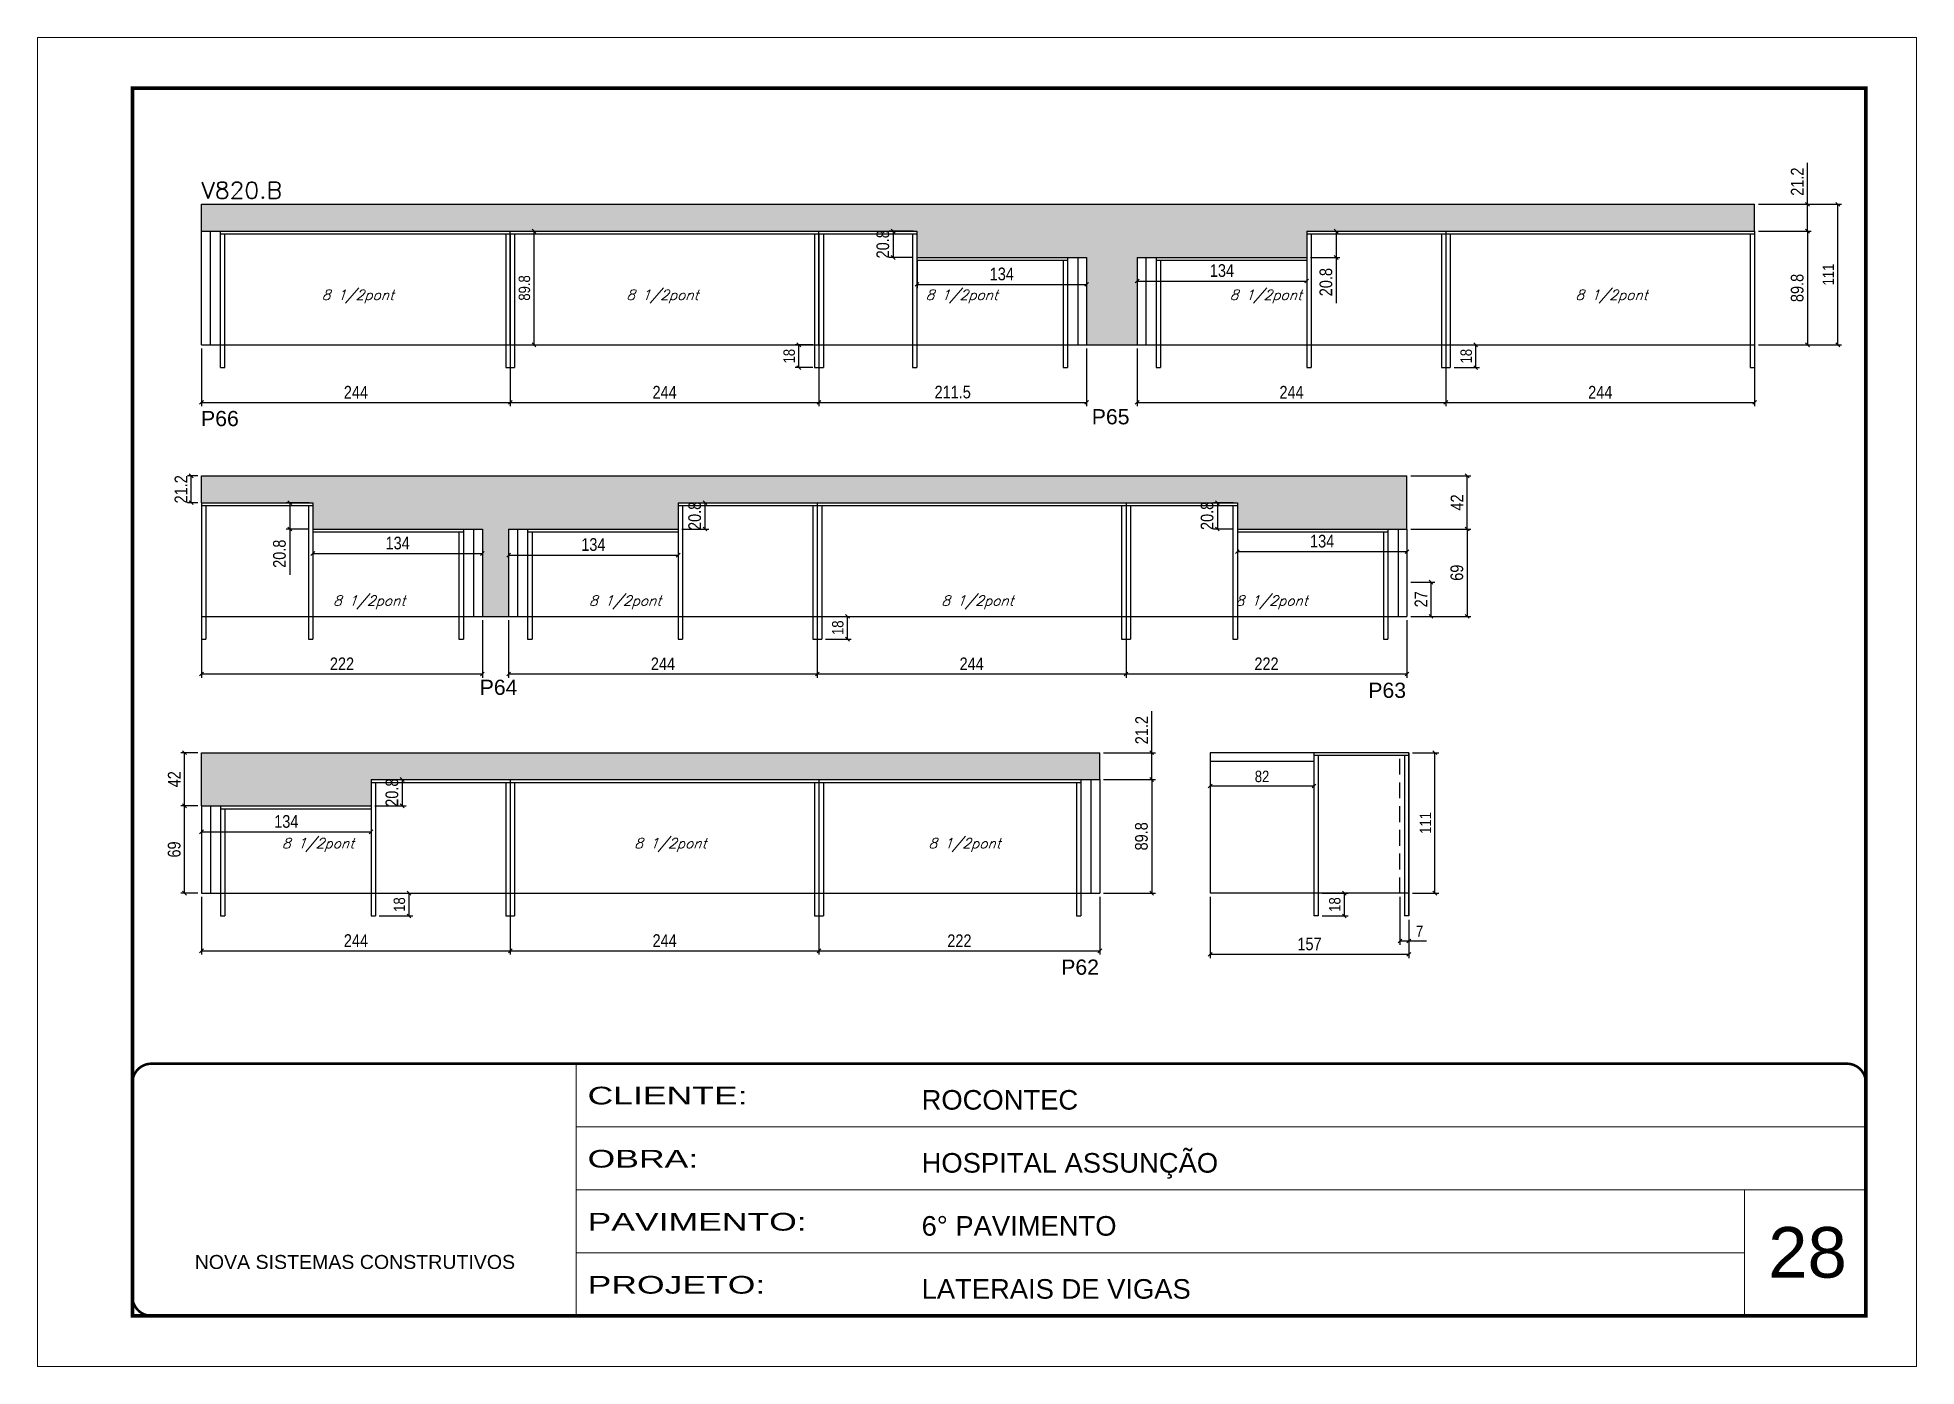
# Model space of a CAD drawing. Extents: x -20960 to -5926, y -2106 to 21915.
# Drawn here: x -7438 to -5953, y 13974 to 15024 of the extents above; entities that cross this region are included whole.
import ezdxf

# ---------------------------------------------------------------- set-up
doc = ezdxf.new("R2010")
doc.units = 0
for name, pattern in [('CONTINUO', [0]), ('DASHED', [0.75, 0.5, -0.25]), ('HIDDEN', [0.375, 0.25, -0.125])]:
    doc.linetypes.add(name, pattern=pattern)
for name, color, linetype in [('5', 5, 'Continuous'), ('COTA', 241, 'Continuous'), ('Painéis', 200, 'Continuous'), ('SARR_2.2x7', 40, 'Continuous'), ('SARR_3.5x7', 81, 'Continuous'), ('texto', 7, 'Continuous')]:
    doc.layers.add(name, color=color, linetype=linetype)
for name, color, linetype, lineweight in [('CARIMBO', 255, 'Continuous', 9), ('Folhas', 255, 'Continuous', 9), ('SARRAFO DE PRESSAO', 251, 'DASHED', 9), ('Texto Seção', 7, 'Continuous', 15)]:
    doc.layers.add(name, color=color, linetype=linetype, lineweight=lineweight)
doc.styles.add('ARIAL', font='arial.ttf')
doc.styles.add('COTA TECNICA', font='techl___.ttf', dxfattribs={"height": 10})
doc.styles.add('COTA TECNICA-50', font='techl___.ttf', dxfattribs={"height": 9})
doc.styles.add('REGUA-120', font='ROMANS.shx', dxfattribs={"height": 15})
doc.styles.add('Romans', font='romans.shx')
doc.styles.get("Standard").update_dxf_attribs({"font": 'arial.ttf'})
doc.styles.add('Tecnologia', font='')
doc.styles.get('Tecnologia').set_extended_font_data('Forgotten Futurist')
doc.dimstyles.new('COTA PAINEL-50', dxfattribs={"dimtxt": 9, "dimasz": 3, "dimexe": 3, "dimexo": 3, "dimgap": 3, "dimtad": 1, "dimdec": 1, "dimzin": 12, "dimdsep": 46, "dimtxsty": 'COTA TECNICA-50', "dimblk1": 'OBLIQUE', "dimblk2": 'OBLIQUE', "dimsah": 1, "dimcen": 0.9, "dimclrd": 4, "dimclre": 4, "dimclrt": 240, "dimadec": 1, "dimazin": 3, "dimtfac": 1, "dimtdec": 1, "dimtmove": 0, "dimatfit": 3, "dimfxl": 1, "dimtolj": 1, "dimtzin": 12, "dimarcsym": 0})
doc.dimstyles.new('PAINEL', dxfattribs={"dimtxt": 10, "dimasz": 3, "dimexe": 3, "dimexo": 3, "dimgap": 3, "dimtad": 1, "dimdec": 1, "dimzin": 12, "dimdsep": 46, "dimtxsty": 'COTA TECNICA', "dimblk1": 'OBLIQUE', "dimblk2": 'OBLIQUE', "dimsah": 1, "dimcen": 0.9, "dimclrd": 4, "dimclre": 4, "dimclrt": 240, "dimadec": 1, "dimazin": 3, "dimtfac": 1, "dimtdec": 1, "dimtmove": 0, "dimatfit": 3, "dimfxl": 1, "dimtolj": 1, "dimtzin": 12, "dimarcsym": 0})

msp = doc.modelspace()

# ---------------------------------------------------------------- texts
at = {"layer": '5', "linetype": 'Continuous'}
for s, p in [('P66', (-7309.28, 14716.93)), ('P65', (-6605.28, 14718.35)), ('P64', (-7089.04, 14504.56)), ('P63', (-6386.71, 14502.19)), ('P62', (-6629.43, 14283.44))]:
    msp.add_text(s, height=12, rotation=0.00004, dxfattribs=at).set_placement(p)
at = {"layer": 'CARIMBO', "style": 'ARIAL'}
msp.add_text('28', height=40, dxfattribs=at).set_placement((-6070.64, 14044.08))
at = {"layer": 'texto', "color": 2, "char_height": 8, "attachment_point": 5, "style": 'Romans'}
for insert in [(-7185.35, 14819.33), (-6944.62, 14819.33), (-6708, 14819.33), (-6467.71, 14819.33), (-6194.48, 14819.33), (-7176.42, 14577.73), (-6974.1, 14577.73), (-6695.62, 14577.73), (-6463.12, 14577.73), (-7216.83, 14385.99), (-6938.35, 14385.99), (-6705.85, 14385.99)]:
    msp.add_mtext('{\\Q19;\\C256;8 1/2pont}', dxfattribs=dict(at, insert=insert))
at = {"layer": 'Texto Seção', "style": 'REGUA-120', "width": 1.05}
msp.add_text('V820.B', height=13, dxfattribs=at).set_placement((-7308.95, 14896.81))

# ---------------------------------------------------------------- blocks, each defined once
blk = doc.blocks.new('9999999999')
at = {"color": 30, "linetype": 'CONTINUO'}
for p, q in [((98564.6, 34230.2), (98564.6, 34429.4)), ((98564.6, 34379.6), (99584, 34379.6)), ((98564.6, 34329.8), (99488, 34329.8)), ((99584, 34329.8), (99488, 34329.8)), ((99488, 34329.8), (99488, 34230.2)), ((98564.6, 34280), (99488, 34280))]:
    blk.add_line(p, q, dxfattribs=at)
at = {"color": 30, "linetype": 'CONTINUO', "const_width": 2}
blk.add_lwpolyline([(99584, 34230.2), (99584, 34414.4, 0.414214), (99569, 34429.4), (98229, 34429.4, 0.414214), (98214, 34414.4), (98214, 34245.2, 0.414214), (98229, 34230.2), (99584, 34230.2)], format="xyb", dxfattribs=at)
at = {"layer": 'Folhas'}
blk.add_lwpolyline([(98139, 34190.2), (99624, 34190.2), (99624, 35240.2), (98139, 35240.2)], close=True, dxfattribs=at)
at = {"layer": 'Folhas', "color": 30, "const_width": 3}
blk.add_lwpolyline([(98214, 34230.2), (99584, 34230.2), (99584, 35200.2), (98214, 35200.2)], close=True, dxfattribs=at)
at = {"color": 7, "linetype": 'Continuous', "ltscale": 5, "style": 'ARIAL'}
for s, height, p in [('ROCONTEC', 15.48, (98837.7, 34393.1)), ('HOSPITAL ASSUNÇÃO', 15.483, (98837.7, 34343.3)), ('6° PAVIMENTO', 15.483, (98837.7, 34293.5)), ('NOVA SISTEMAS CONSTRUTIVOS', 11.059, (98263.2, 34267.2)), ('LATERAIS DE VIGAS', 15.483, (98837.7, 34243.7))]:
    blk.add_text(s, height=height, dxfattribs=at).set_placement(p)
at = {"layer": 'Folhas', "color": 7, "style": 'Tecnologia', "width": 1.5}
for s, p in [('CLIENTE:', (98573.7, 34397.2)), ('OBRA:', (98573.7, 34347.3)), ('PAVIMENTO:', (98573.7, 34297.5)), ('PROJETO:', (98573.7, 34247.7))]:
    blk.add_text(s, height=14, dxfattribs=at).set_placement(p)
blk = doc.blocks.new('_Oblique')
at = {"color": 0, "linetype": 'ByBlock', "lineweight": -2}
blk.add_line((-0.5, -0.5), (0.5, 0.5), dxfattribs=at)
blk = doc.blocks.new('*D1031')
at = {"layer": 'COTA', "color": 4, "lineweight": -2, "ltscale": 25, "transparency": 16777216}
for p, q in [((-7308.9, 14778.2), (-7308.9, 14732.7)), ((-7064.9, 14778.2), (-7064.9, 14732.7)), ((-7308.9, 14735.7), (-7064.9, 14735.7))]:
    blk.add_line(p, q, dxfattribs=at)
at = {"layer": 'Defpoints', "color": 0, "ltscale": 25, "transparency": 16777216}
for p in [(-7308.9, 14781.2), (-7064.9, 14781.2), (-7064.9, 14735.7)]:
    blk.add_point(p, dxfattribs=at)
at = {"layer": 'COTA', "color": 4, "lineweight": -2, "ltscale": 25, "transparency": 16777216, "xscale": 3, "yscale": 3, "zscale": 3, "rotation": 180}
blk.add_blockref('_Oblique', (-7308.9, 14735.7), dxfattribs=at)
at = {"layer": 'COTA', "color": 4, "lineweight": -2, "ltscale": 25, "transparency": 16777216, "xscale": 3, "yscale": 3, "zscale": 3}
blk.add_blockref('_Oblique', (-7064.9, 14735.7), dxfattribs=at)
at = {"layer": 'COTA', "color": 240, "ltscale": 25, "transparency": 16777216, "insert": (-7186.9, 14743.7), "char_height": 10, "attachment_point": 5, "style": 'COTA TECNICA'}
blk.add_mtext('\\A1;244', dxfattribs=at)
blk = doc.blocks.new('*D1032')
at = {"layer": 'COTA', "color": 4, "lineweight": -2, "ltscale": 25, "transparency": 16777216}
for p, q in [((-7064.9, 14778.2), (-7064.9, 14732.7)), ((-6820.9, 14778.2), (-6820.9, 14732.7)), ((-7064.9, 14735.7), (-6820.9, 14735.7))]:
    blk.add_line(p, q, dxfattribs=at)
at = {"layer": 'Defpoints', "color": 0, "ltscale": 25, "transparency": 16777216}
for p in [(-7064.9, 14781.2), (-6820.9, 14781.2), (-6820.9, 14735.7)]:
    blk.add_point(p, dxfattribs=at)
at = {"layer": 'COTA', "color": 4, "lineweight": -2, "ltscale": 25, "transparency": 16777216, "xscale": 3, "yscale": 3, "zscale": 3, "rotation": 180}
blk.add_blockref('_Oblique', (-7064.9, 14735.7), dxfattribs=at)
at = {"layer": 'COTA', "color": 4, "lineweight": -2, "ltscale": 25, "transparency": 16777216, "xscale": 3, "yscale": 3, "zscale": 3}
blk.add_blockref('_Oblique', (-6820.9, 14735.7), dxfattribs=at)
at = {"layer": 'COTA', "color": 240, "ltscale": 25, "transparency": 16777216, "insert": (-6942.9, 14743.7), "char_height": 10, "attachment_point": 5, "style": 'COTA TECNICA'}
blk.add_mtext('\\A1;244', dxfattribs=at)
blk = doc.blocks.new('*D1033')
at = {"layer": 'COTA', "color": 4, "lineweight": -2, "ltscale": 25, "transparency": 16777216}
for p, q in [((-6820.9, 14778.2), (-6820.9, 14732.7)), ((-6609.4, 14778.2), (-6609.4, 14732.7)), ((-6820.9, 14735.7), (-6609.4, 14735.7))]:
    blk.add_line(p, q, dxfattribs=at)
at = {"layer": 'Defpoints', "color": 0, "ltscale": 25, "transparency": 16777216}
for p in [(-6820.9, 14781.2), (-6609.4, 14781.2), (-6609.4, 14735.7)]:
    blk.add_point(p, dxfattribs=at)
at = {"layer": 'COTA', "color": 4, "lineweight": -2, "ltscale": 25, "transparency": 16777216, "xscale": 3, "yscale": 3, "zscale": 3, "rotation": 180}
blk.add_blockref('_Oblique', (-6820.9, 14735.7), dxfattribs=at)
at = {"layer": 'COTA', "color": 4, "lineweight": -2, "ltscale": 25, "transparency": 16777216, "xscale": 3, "yscale": 3, "zscale": 3}
blk.add_blockref('_Oblique', (-6609.4, 14735.7), dxfattribs=at)
at = {"layer": 'COTA', "color": 240, "ltscale": 25, "transparency": 16777216, "insert": (-6715.2, 14743.8), "char_height": 10, "attachment_point": 5, "style": 'COTA TECNICA'}
blk.add_mtext('\\A1;211.5', dxfattribs=at)
blk = doc.blocks.new('*D1034')
at = {"layer": 'COTA', "color": 4, "lineweight": -2, "ltscale": 25, "transparency": 16777216}
for p, q in [((-6569.4, 14778.2), (-6569.4, 14732.7)), ((-6325.4, 14778.2), (-6325.4, 14732.7)), ((-6569.4, 14735.7), (-6325.4, 14735.7))]:
    blk.add_line(p, q, dxfattribs=at)
at = {"layer": 'Defpoints', "color": 0, "ltscale": 25, "transparency": 16777216}
for p in [(-6569.4, 14781.2), (-6325.4, 14781.2), (-6325.4, 14735.7)]:
    blk.add_point(p, dxfattribs=at)
at = {"layer": 'COTA', "color": 4, "lineweight": -2, "ltscale": 25, "transparency": 16777216, "xscale": 3, "yscale": 3, "zscale": 3, "rotation": 180}
blk.add_blockref('_Oblique', (-6569.4, 14735.7), dxfattribs=at)
at = {"layer": 'COTA', "color": 4, "lineweight": -2, "ltscale": 25, "transparency": 16777216, "xscale": 3, "yscale": 3, "zscale": 3}
blk.add_blockref('_Oblique', (-6325.4, 14735.7), dxfattribs=at)
at = {"layer": 'COTA', "color": 240, "ltscale": 25, "transparency": 16777216, "insert": (-6447.4, 14743.7), "char_height": 10, "attachment_point": 5, "style": 'COTA TECNICA'}
blk.add_mtext('\\A1;244', dxfattribs=at)
blk = doc.blocks.new('*D1035')
at = {"layer": 'COTA', "color": 4, "lineweight": -2, "ltscale": 25, "transparency": 16777216}
for p, q in [((-6325.4, 14778.2), (-6325.4, 14732.7)), ((-6081.4, 14778.2), (-6081.4, 14732.7)), ((-6325.4, 14735.7), (-6081.4, 14735.7))]:
    blk.add_line(p, q, dxfattribs=at)
at = {"layer": 'Defpoints', "color": 0, "ltscale": 25, "transparency": 16777216}
for p in [(-6325.4, 14781.2), (-6081.4, 14781.2), (-6081.4, 14735.7)]:
    blk.add_point(p, dxfattribs=at)
at = {"layer": 'COTA', "color": 4, "lineweight": -2, "ltscale": 25, "transparency": 16777216, "xscale": 3, "yscale": 3, "zscale": 3, "rotation": 180}
blk.add_blockref('_Oblique', (-6325.4, 14735.7), dxfattribs=at)
at = {"layer": 'COTA', "color": 4, "lineweight": -2, "ltscale": 25, "transparency": 16777216, "xscale": 3, "yscale": 3, "zscale": 3}
blk.add_blockref('_Oblique', (-6081.4, 14735.7), dxfattribs=at)
at = {"layer": 'COTA', "color": 240, "ltscale": 25, "transparency": 16777216, "insert": (-6203.4, 14743.7), "char_height": 10, "attachment_point": 5, "style": 'COTA TECNICA'}
blk.add_mtext('\\A1;244', dxfattribs=at)
blk = doc.blocks.new('*D1036')
at = {"layer": 'COTA', "color": 4, "lineweight": -2, "ltscale": 25, "transparency": 16777216}
for p, q in [((-6743.4, 14847.2), (-6743.4, 14825.9)), ((-6609.4, 14847.2), (-6609.4, 14825.9)), ((-6743.4, 14828.9), (-6609.4, 14828.9))]:
    blk.add_line(p, q, dxfattribs=at)
at = {"layer": 'Defpoints', "color": 0, "ltscale": 25, "transparency": 16777216}
for p in [(-6743.4, 14850.2), (-6609.4, 14850.2), (-6609.4, 14828.9)]:
    blk.add_point(p, dxfattribs=at)
at = {"layer": 'COTA', "color": 4, "lineweight": -2, "ltscale": 25, "transparency": 16777216, "xscale": 3, "yscale": 3, "zscale": 3, "rotation": 180}
blk.add_blockref('_Oblique', (-6743.4, 14828.9), dxfattribs=at)
at = {"layer": 'COTA', "color": 4, "lineweight": -2, "ltscale": 25, "transparency": 16777216, "xscale": 3, "yscale": 3, "zscale": 3}
blk.add_blockref('_Oblique', (-6609.4, 14828.9), dxfattribs=at)
at = {"layer": 'COTA', "color": 240, "ltscale": 25, "transparency": 16777216, "insert": (-6676.4, 14837.1), "char_height": 10, "attachment_point": 5, "style": 'COTA TECNICA'}
blk.add_mtext('\\A1;134', dxfattribs=at)
blk = doc.blocks.new('*D1037')
at = {"layer": 'COTA', "color": 4, "lineweight": -2, "ltscale": 25, "transparency": 16777216}
for p, q in [((-6569.4, 14847.2), (-6569.4, 14828.6)), ((-6435.4, 14847.2), (-6435.4, 14828.6)), ((-6569.4, 14831.6), (-6435.4, 14831.6))]:
    blk.add_line(p, q, dxfattribs=at)
at = {"layer": 'Defpoints', "color": 0, "ltscale": 25, "transparency": 16777216}
for p in [(-6569.4, 14850.2), (-6435.4, 14850.2), (-6435.4, 14831.6)]:
    blk.add_point(p, dxfattribs=at)
at = {"layer": 'COTA', "color": 4, "lineweight": -2, "ltscale": 25, "transparency": 16777216, "xscale": 3, "yscale": 3, "zscale": 3, "rotation": 180}
blk.add_blockref('_Oblique', (-6569.4, 14831.6), dxfattribs=at)
at = {"layer": 'COTA', "color": 4, "lineweight": -2, "ltscale": 25, "transparency": 16777216, "xscale": 3, "yscale": 3, "zscale": 3}
blk.add_blockref('_Oblique', (-6435.4, 14831.6), dxfattribs=at)
at = {"layer": 'COTA', "color": 240, "ltscale": 25, "transparency": 16777216, "insert": (-6502.4, 14839.8), "char_height": 10, "attachment_point": 5, "style": 'COTA TECNICA'}
blk.add_mtext('\\A1;134', dxfattribs=at)
blk = doc.blocks.new('*D1038')
at = {"layer": 'COTA', "color": 4, "lineweight": -2, "ltscale": 25, "transparency": 16777216}
for p, q in [((-6746.4, 14871), (-6765.3, 14871)), ((-6762.3, 14871), (-6762.3, 14850.2)), ((-6746.4, 14850.2), (-6765.3, 14850.2))]:
    blk.add_line(p, q, dxfattribs=at)
at = {"layer": 'Defpoints', "color": 0, "ltscale": 25, "transparency": 16777216}
for p in [(-6743.4, 14871), (-6762.3, 14850.2), (-6743.4, 14850.2)]:
    blk.add_point(p, dxfattribs=at)
at = {"layer": 'COTA', "color": 4, "lineweight": -2, "ltscale": 25, "transparency": 16777216, "xscale": 3, "yscale": 3, "zscale": 3}
for p, rotation in [((-6762.3, 14871), 90), ((-6762.3, 14850.2), 270)]:
    blk.add_blockref('_Oblique', p, dxfattribs=dict(at, rotation=rotation))
at = {"layer": 'COTA', "color": 240, "ltscale": 25, "transparency": 16777216, "insert": (-6770.4, 14860.6), "char_height": 10, "attachment_point": 5, "rotation": 90, "style": 'COTA TECNICA'}
blk.add_mtext('\\A1;20.8', dxfattribs=at)
blk = doc.blocks.new('*D1039')
at = {"layer": 'COTA', "color": 4, "lineweight": -2, "ltscale": 25, "transparency": 16777216}
for p, q in [((-6432.4, 14871), (-6409.1, 14871)), ((-6412.1, 14871), (-6412.1, 14850.2)), ((-6432.4, 14850.2), (-6409.1, 14850.2)), ((-6412.1, 14850.2), (-6412.1, 14814.2))]:
    blk.add_line(p, q, dxfattribs=at)
at = {"layer": 'Defpoints', "color": 0, "ltscale": 25, "transparency": 16777216}
for p in [(-6435.4, 14871), (-6435.4, 14850.2), (-6412.1, 14850.2)]:
    blk.add_point(p, dxfattribs=at)
at = {"layer": 'COTA', "color": 4, "lineweight": -2, "ltscale": 25, "transparency": 16777216, "xscale": 3, "yscale": 3, "zscale": 3}
for p, rotation in [((-6412.1, 14871), 90), ((-6412.1, 14850.2), 270)]:
    blk.add_blockref('_Oblique', p, dxfattribs=dict(at, rotation=rotation))
at = {"layer": 'COTA', "color": 240, "ltscale": 25, "transparency": 16777216, "insert": (-6420.2, 14830.7), "char_height": 10, "attachment_point": 5, "rotation": 90, "style": 'COTA TECNICA'}
blk.add_mtext('\\A1;20.8', dxfattribs=at)
blk = doc.blocks.new('*D1040')
at = {"layer": 'COTA', "color": 4, "lineweight": -2, "ltscale": 25, "transparency": 16777216}
for p, q in [((-7308.9, 14563.6), (-7308.9, 14518.1)), ((-7086.9, 14563.6), (-7086.9, 14518.1)), ((-7308.9, 14521.1), (-7086.9, 14521.1))]:
    blk.add_line(p, q, dxfattribs=at)
at = {"layer": 'Defpoints', "color": 0, "ltscale": 25, "transparency": 16777216}
for p in [(-7308.9, 14566.6), (-7086.9, 14566.6), (-7086.9, 14521.1)]:
    blk.add_point(p, dxfattribs=at)
at = {"layer": 'COTA', "color": 4, "lineweight": -2, "ltscale": 25, "transparency": 16777216, "xscale": 3, "yscale": 3, "zscale": 3, "rotation": 180}
blk.add_blockref('_Oblique', (-7308.9, 14521.1), dxfattribs=at)
at = {"layer": 'COTA', "color": 4, "lineweight": -2, "ltscale": 25, "transparency": 16777216, "xscale": 3, "yscale": 3, "zscale": 3}
blk.add_blockref('_Oblique', (-7086.9, 14521.1), dxfattribs=at)
at = {"layer": 'COTA', "color": 240, "ltscale": 25, "transparency": 16777216, "insert": (-7197.9, 14529.1), "char_height": 10, "attachment_point": 5, "style": 'COTA TECNICA'}
blk.add_mtext('\\A1;222', dxfattribs=at)
blk = doc.blocks.new('*D1041')
at = {"layer": 'COTA', "color": 4, "lineweight": -2, "ltscale": 25, "transparency": 16777216}
for p, q in [((-7308.9, 14344.9), (-7308.9, 14299.3)), ((-7064.9, 14344.9), (-7064.9, 14299.3)), ((-7308.9, 14302.3), (-7064.9, 14302.3))]:
    blk.add_line(p, q, dxfattribs=at)
at = {"layer": 'Defpoints', "color": 0, "ltscale": 25, "transparency": 16777216}
for p in [(-7308.9, 14347.9), (-7064.9, 14347.9), (-7064.9, 14302.3)]:
    blk.add_point(p, dxfattribs=at)
at = {"layer": 'COTA', "color": 4, "lineweight": -2, "ltscale": 25, "transparency": 16777216, "xscale": 3, "yscale": 3, "zscale": 3, "rotation": 180}
blk.add_blockref('_Oblique', (-7308.9, 14302.3), dxfattribs=at)
at = {"layer": 'COTA', "color": 4, "lineweight": -2, "ltscale": 25, "transparency": 16777216, "xscale": 3, "yscale": 3, "zscale": 3}
blk.add_blockref('_Oblique', (-7064.9, 14302.3), dxfattribs=at)
at = {"layer": 'COTA', "color": 240, "ltscale": 25, "transparency": 16777216, "insert": (-7186.9, 14310.4), "char_height": 10, "attachment_point": 5, "style": 'COTA TECNICA'}
blk.add_mtext('\\A1;244', dxfattribs=at)
blk = doc.blocks.new('*D1042')
at = {"layer": 'COTA', "color": 4, "lineweight": -2, "ltscale": 25, "transparency": 16777216}
for p, q in [((-7064.9, 14344.9), (-7064.9, 14299.3)), ((-6820.9, 14344.9), (-6820.9, 14299.3)), ((-7064.9, 14302.3), (-6820.9, 14302.3))]:
    blk.add_line(p, q, dxfattribs=at)
at = {"layer": 'Defpoints', "color": 0, "ltscale": 25, "transparency": 16777216}
for p in [(-7064.9, 14347.9), (-6820.9, 14347.9), (-6820.9, 14302.3)]:
    blk.add_point(p, dxfattribs=at)
at = {"layer": 'COTA', "color": 4, "lineweight": -2, "ltscale": 25, "transparency": 16777216, "xscale": 3, "yscale": 3, "zscale": 3, "rotation": 180}
blk.add_blockref('_Oblique', (-7064.9, 14302.3), dxfattribs=at)
at = {"layer": 'COTA', "color": 4, "lineweight": -2, "ltscale": 25, "transparency": 16777216, "xscale": 3, "yscale": 3, "zscale": 3}
blk.add_blockref('_Oblique', (-6820.9, 14302.3), dxfattribs=at)
at = {"layer": 'COTA', "color": 240, "ltscale": 25, "transparency": 16777216, "insert": (-6942.9, 14310.4), "char_height": 10, "attachment_point": 5, "style": 'COTA TECNICA'}
blk.add_mtext('\\A1;244', dxfattribs=at)
blk = doc.blocks.new('*D1043')
at = {"layer": 'COTA', "color": 4, "lineweight": -2, "ltscale": 25, "transparency": 16777216}
for p, q in [((-6820.9, 14344.9), (-6820.9, 14299.3)), ((-6598.9, 14344.9), (-6598.9, 14299.3)), ((-6820.9, 14302.3), (-6598.9, 14302.3))]:
    blk.add_line(p, q, dxfattribs=at)
at = {"layer": 'Defpoints', "color": 0, "ltscale": 25, "transparency": 16777216}
for p in [(-6820.9, 14347.9), (-6598.9, 14347.9), (-6598.9, 14302.3)]:
    blk.add_point(p, dxfattribs=at)
at = {"layer": 'COTA', "color": 4, "lineweight": -2, "ltscale": 25, "transparency": 16777216, "xscale": 3, "yscale": 3, "zscale": 3, "rotation": 180}
blk.add_blockref('_Oblique', (-6820.9, 14302.3), dxfattribs=at)
at = {"layer": 'COTA', "color": 4, "lineweight": -2, "ltscale": 25, "transparency": 16777216, "xscale": 3, "yscale": 3, "zscale": 3}
blk.add_blockref('_Oblique', (-6598.9, 14302.3), dxfattribs=at)
at = {"layer": 'COTA', "color": 240, "ltscale": 25, "transparency": 16777216, "insert": (-6709.9, 14310.3), "char_height": 10, "attachment_point": 5, "style": 'COTA TECNICA'}
blk.add_mtext('\\A1;222', dxfattribs=at)
blk = doc.blocks.new('*D1044')
at = {"layer": 'COTA', "color": 4, "lineweight": -2, "ltscale": 25, "transparency": 16777216}
for p, q in [((-7220.9, 14632.6), (-7220.9, 14613.3)), ((-7086.9, 14632.6), (-7086.9, 14613.3)), ((-7220.9, 14616.3), (-7086.9, 14616.3))]:
    blk.add_line(p, q, dxfattribs=at)
at = {"layer": 'Defpoints', "color": 0, "ltscale": 25, "transparency": 16777216}
for p in [(-7220.9, 14635.6), (-7086.9, 14635.6), (-7086.9, 14616.3)]:
    blk.add_point(p, dxfattribs=at)
at = {"layer": 'COTA', "color": 4, "lineweight": -2, "ltscale": 25, "transparency": 16777216, "xscale": 3, "yscale": 3, "zscale": 3, "rotation": 180}
blk.add_blockref('_Oblique', (-7220.9, 14616.3), dxfattribs=at)
at = {"layer": 'COTA', "color": 4, "lineweight": -2, "ltscale": 25, "transparency": 16777216, "xscale": 3, "yscale": 3, "zscale": 3}
blk.add_blockref('_Oblique', (-7086.9, 14616.3), dxfattribs=at)
at = {"layer": 'COTA', "color": 240, "ltscale": 25, "transparency": 16777216, "insert": (-7153.9, 14624.5), "char_height": 10, "attachment_point": 5, "style": 'COTA TECNICA'}
blk.add_mtext('\\A1;134', dxfattribs=at)
blk = doc.blocks.new('*D1045')
at = {"layer": 'COTA', "color": 4, "lineweight": -2, "ltscale": 25, "transparency": 16777216}
for p, q in [((-7308.9, 14413.9), (-7308.9, 14393.3)), ((-7174.9, 14413.9), (-7174.9, 14393.3)), ((-7308.9, 14396.3), (-7174.9, 14396.3))]:
    blk.add_line(p, q, dxfattribs=at)
at = {"layer": 'Defpoints', "color": 0, "ltscale": 25, "transparency": 16777216}
for p in [(-7308.9, 14416.9), (-7174.9, 14416.9), (-7174.9, 14396.3)]:
    blk.add_point(p, dxfattribs=at)
at = {"layer": 'COTA', "color": 4, "lineweight": -2, "ltscale": 25, "transparency": 16777216, "xscale": 3, "yscale": 3, "zscale": 3, "rotation": 180}
blk.add_blockref('_Oblique', (-7308.9, 14396.3), dxfattribs=at)
at = {"layer": 'COTA', "color": 4, "lineweight": -2, "ltscale": 25, "transparency": 16777216, "xscale": 3, "yscale": 3, "zscale": 3}
blk.add_blockref('_Oblique', (-7174.9, 14396.3), dxfattribs=at)
at = {"layer": 'COTA', "color": 240, "ltscale": 25, "transparency": 16777216, "insert": (-7241.9, 14404.5), "char_height": 10, "attachment_point": 5, "style": 'COTA TECNICA'}
blk.add_mtext('\\A1;134', dxfattribs=at)
blk = doc.blocks.new('*D1046')
at = {"layer": 'COTA', "color": 4, "lineweight": -2, "ltscale": 25, "transparency": 16777216}
for p, q in [((-7223.9, 14656.4), (-7242.1, 14656.4)), ((-7239.1, 14656.4), (-7239.1, 14635.6)), ((-7223.9, 14635.6), (-7242.1, 14635.6)), ((-7239.1, 14635.6), (-7239.1, 14599.5))]:
    blk.add_line(p, q, dxfattribs=at)
at = {"layer": 'Defpoints', "color": 0, "ltscale": 25, "transparency": 16777216}
for p in [(-7220.9, 14656.4), (-7239.1, 14635.6), (-7220.9, 14635.6)]:
    blk.add_point(p, dxfattribs=at)
at = {"layer": 'COTA', "color": 4, "lineweight": -2, "ltscale": 25, "transparency": 16777216, "xscale": 3, "yscale": 3, "zscale": 3}
for p, rotation in [((-7239.1, 14656.4), 90), ((-7239.1, 14635.6), 270)]:
    blk.add_blockref('_Oblique', p, dxfattribs=dict(at, rotation=rotation))
at = {"layer": 'COTA', "color": 240, "ltscale": 25, "transparency": 16777216, "insert": (-7247.3, 14616.1), "char_height": 10, "attachment_point": 5, "rotation": 90, "style": 'COTA TECNICA'}
blk.add_mtext('\\A1;20.8', dxfattribs=at)
blk = doc.blocks.new('*D1047')
at = {"layer": 'COTA', "color": 4, "lineweight": -2, "ltscale": 25, "transparency": 16777216}
for p, q in [((-7171.9, 14437.7), (-7147.3, 14437.7)), ((-7150.3, 14437.7), (-7150.3, 14416.9)), ((-7171.9, 14416.9), (-7147.3, 14416.9))]:
    blk.add_line(p, q, dxfattribs=at)
at = {"layer": 'Defpoints', "color": 0, "ltscale": 25, "transparency": 16777216}
for p in [(-7174.9, 14437.7), (-7174.9, 14416.9), (-7150.3, 14416.9)]:
    blk.add_point(p, dxfattribs=at)
at = {"layer": 'COTA', "color": 4, "lineweight": -2, "ltscale": 25, "transparency": 16777216, "xscale": 3, "yscale": 3, "zscale": 3}
for p, rotation in [((-7150.3, 14437.7), 90), ((-7150.3, 14416.9), 270)]:
    blk.add_blockref('_Oblique', p, dxfattribs=dict(at, rotation=rotation))
at = {"layer": 'COTA', "color": 240, "ltscale": 25, "transparency": 16777216, "insert": (-7158.4, 14427.3), "char_height": 10, "attachment_point": 5, "rotation": 90, "style": 'COTA TECNICA'}
blk.add_mtext('\\A1;20.8', dxfattribs=at)
blk = doc.blocks.new('*D1048')
at = {"layer": 'COTA', "color": 4, "lineweight": -2, "ltscale": 25, "transparency": 16777216}
for p, q in [((-6078.4, 14871), (-6036.6, 14871)), ((-6039.6, 14871), (-6039.6, 14781.2)), ((-6078.4, 14781.2), (-6036.6, 14781.2))]:
    blk.add_line(p, q, dxfattribs=at)
at = {"layer": 'Defpoints', "color": 0, "ltscale": 25, "transparency": 16777216}
for p in [(-6081.4, 14871), (-6081.4, 14781.2), (-6039.6, 14781.2)]:
    blk.add_point(p, dxfattribs=at)
at = {"layer": 'COTA', "color": 4, "lineweight": -2, "ltscale": 25, "transparency": 16777216, "xscale": 3, "yscale": 3, "zscale": 3}
for p, rotation in [((-6039.6, 14871), 90), ((-6039.6, 14781.2), 270)]:
    blk.add_blockref('_Oblique', p, dxfattribs=dict(at, rotation=rotation))
at = {"layer": 'COTA', "color": 240, "ltscale": 25, "transparency": 16777216, "insert": (-6047.7, 14826.1), "char_height": 10, "attachment_point": 5, "rotation": 90, "style": 'COTA TECNICA'}
blk.add_mtext('\\A1;89.8', dxfattribs=at)
blk = doc.blocks.new('*D1049')
at = {"layer": 'COTA', "color": 4, "lineweight": -2, "ltscale": 25, "transparency": 16777216}
for p, q in [((-6039.6, 14892.2), (-6039.6, 14924.9)), ((-6078.4, 14892.2), (-6036.6, 14892.2)), ((-6039.6, 14871), (-6039.6, 14892.2)), ((-6078.4, 14871), (-6036.6, 14871))]:
    blk.add_line(p, q, dxfattribs=at)
at = {"layer": 'Defpoints', "color": 0, "ltscale": 25, "transparency": 16777216}
for p in [(-6081.4, 14892.2), (-6039.6, 14892.2), (-6081.4, 14871)]:
    blk.add_point(p, dxfattribs=at)
at = {"layer": 'COTA', "color": 4, "lineweight": -2, "ltscale": 25, "transparency": 16777216, "xscale": 3, "yscale": 3, "zscale": 3}
for p, rotation in [((-6039.6, 14892.2), 90), ((-6039.6, 14871), 270)]:
    blk.add_blockref('_Oblique', p, dxfattribs=dict(at, rotation=rotation))
at = {"layer": 'COTA', "color": 240, "ltscale": 25, "transparency": 16777216, "insert": (-6047.7, 14910.1), "char_height": 10, "attachment_point": 5, "rotation": 90, "style": 'COTA TECNICA'}
blk.add_mtext('\\A1;21.2', dxfattribs=at)
blk = doc.blocks.new('*D1050')
at = {"layer": 'COTA', "color": 4, "lineweight": -2, "ltscale": 25, "transparency": 16777216}
for p, q in [((-6595.9, 14437.7), (-6554.9, 14437.7)), ((-6557.9, 14437.7), (-6557.9, 14347.9)), ((-6595.9, 14347.9), (-6554.9, 14347.9))]:
    blk.add_line(p, q, dxfattribs=at)
at = {"layer": 'Defpoints', "color": 0, "ltscale": 25, "transparency": 16777216}
for p in [(-6598.9, 14437.7), (-6598.9, 14347.9), (-6557.9, 14347.9)]:
    blk.add_point(p, dxfattribs=at)
at = {"layer": 'COTA', "color": 4, "lineweight": -2, "ltscale": 25, "transparency": 16777216, "xscale": 3, "yscale": 3, "zscale": 3}
for p, rotation in [((-6557.9, 14437.7), 90), ((-6557.9, 14347.9), 270)]:
    blk.add_blockref('_Oblique', p, dxfattribs=dict(at, rotation=rotation))
at = {"layer": 'COTA', "color": 240, "ltscale": 25, "transparency": 16777216, "insert": (-6566, 14392.8), "char_height": 10, "attachment_point": 5, "rotation": 90, "style": 'COTA TECNICA'}
blk.add_mtext('\\A1;89.8', dxfattribs=at)
blk = doc.blocks.new('*D1051')
at = {"layer": 'COTA', "color": 4, "lineweight": -2, "ltscale": 25, "transparency": 16777216}
for p, q in [((-6557.9, 14458.9), (-6557.9, 14491.6)), ((-6595.9, 14458.9), (-6554.9, 14458.9)), ((-6557.9, 14437.7), (-6557.9, 14458.9)), ((-6595.9, 14437.7), (-6554.9, 14437.7))]:
    blk.add_line(p, q, dxfattribs=at)
at = {"layer": 'Defpoints', "color": 0, "ltscale": 25, "transparency": 16777216}
for p in [(-6598.9, 14458.9), (-6557.9, 14458.9), (-6598.9, 14437.7)]:
    blk.add_point(p, dxfattribs=at)
at = {"layer": 'COTA', "color": 4, "lineweight": -2, "ltscale": 25, "transparency": 16777216, "xscale": 3, "yscale": 3, "zscale": 3}
for p, rotation in [((-6557.9, 14458.9), 90), ((-6557.9, 14437.7), 270)]:
    blk.add_blockref('_Oblique', p, dxfattribs=dict(at, rotation=rotation))
at = {"layer": 'COTA', "color": 240, "ltscale": 25, "transparency": 16777216, "insert": (-6565.9, 14476.7), "char_height": 10, "attachment_point": 5, "rotation": 90, "style": 'COTA TECNICA'}
blk.add_mtext('\\A1;21.2', dxfattribs=at)
blk = doc.blocks.new('*D1052')
at = {"layer": 'COTA', "color": 4, "lineweight": -2, "ltscale": 25, "transparency": 16777216}
for p, q in [((-7066.2, 14563.6), (-7066.2, 14518.1)), ((-6822.2, 14563.6), (-6822.2, 14518.1)), ((-7066.2, 14521.1), (-6822.2, 14521.1))]:
    blk.add_line(p, q, dxfattribs=at)
at = {"layer": 'Defpoints', "color": 0, "ltscale": 25, "transparency": 16777216}
for p in [(-7066.2, 14566.6), (-6822.2, 14566.6), (-6822.2, 14521.1)]:
    blk.add_point(p, dxfattribs=at)
at = {"layer": 'COTA', "color": 4, "lineweight": -2, "ltscale": 25, "transparency": 16777216, "xscale": 3, "yscale": 3, "zscale": 3, "rotation": 180}
blk.add_blockref('_Oblique', (-7066.2, 14521.1), dxfattribs=at)
at = {"layer": 'COTA', "color": 4, "lineweight": -2, "ltscale": 25, "transparency": 16777216, "xscale": 3, "yscale": 3, "zscale": 3}
blk.add_blockref('_Oblique', (-6822.2, 14521.1), dxfattribs=at)
at = {"layer": 'COTA', "color": 240, "ltscale": 25, "transparency": 16777216, "insert": (-6944.2, 14529.1), "char_height": 10, "attachment_point": 5, "style": 'COTA TECNICA'}
blk.add_mtext('\\A1;244', dxfattribs=at)
blk = doc.blocks.new('*D1053')
at = {"layer": 'COTA', "color": 4, "lineweight": -2, "ltscale": 25, "transparency": 16777216}
for p, q in [((-6822.2, 14563.6), (-6822.2, 14518.1)), ((-6578.2, 14563.6), (-6578.2, 14518.1)), ((-6822.2, 14521.1), (-6578.2, 14521.1))]:
    blk.add_line(p, q, dxfattribs=at)
at = {"layer": 'Defpoints', "color": 0, "ltscale": 25, "transparency": 16777216}
for p in [(-6822.2, 14566.6), (-6578.2, 14566.6), (-6578.2, 14521.1)]:
    blk.add_point(p, dxfattribs=at)
at = {"layer": 'COTA', "color": 4, "lineweight": -2, "ltscale": 25, "transparency": 16777216, "xscale": 3, "yscale": 3, "zscale": 3, "rotation": 180}
blk.add_blockref('_Oblique', (-6822.2, 14521.1), dxfattribs=at)
at = {"layer": 'COTA', "color": 4, "lineweight": -2, "ltscale": 25, "transparency": 16777216, "xscale": 3, "yscale": 3, "zscale": 3}
blk.add_blockref('_Oblique', (-6578.2, 14521.1), dxfattribs=at)
at = {"layer": 'COTA', "color": 240, "ltscale": 25, "transparency": 16777216, "insert": (-6700.2, 14529.1), "char_height": 10, "attachment_point": 5, "style": 'COTA TECNICA'}
blk.add_mtext('\\A1;244', dxfattribs=at)
blk = doc.blocks.new('*D1054')
at = {"layer": 'COTA', "color": 4, "lineweight": -2, "ltscale": 25, "transparency": 16777216}
for p, q in [((-6578.2, 14563.6), (-6578.2, 14518.1)), ((-6356.2, 14563.6), (-6356.2, 14518.1)), ((-6578.2, 14521.1), (-6356.2, 14521.1))]:
    blk.add_line(p, q, dxfattribs=at)
at = {"layer": 'Defpoints', "color": 0, "ltscale": 25, "transparency": 16777216}
for p in [(-6578.2, 14566.6), (-6356.2, 14566.6), (-6356.2, 14521.1)]:
    blk.add_point(p, dxfattribs=at)
at = {"layer": 'COTA', "color": 4, "lineweight": -2, "ltscale": 25, "transparency": 16777216, "xscale": 3, "yscale": 3, "zscale": 3, "rotation": 180}
blk.add_blockref('_Oblique', (-6578.2, 14521.1), dxfattribs=at)
at = {"layer": 'COTA', "color": 4, "lineweight": -2, "ltscale": 25, "transparency": 16777216, "xscale": 3, "yscale": 3, "zscale": 3}
blk.add_blockref('_Oblique', (-6356.2, 14521.1), dxfattribs=at)
at = {"layer": 'COTA', "color": 240, "ltscale": 25, "transparency": 16777216, "insert": (-6467.2, 14529.1), "char_height": 10, "attachment_point": 5, "style": 'COTA TECNICA'}
blk.add_mtext('\\A1;222', dxfattribs=at)
blk = doc.blocks.new('*D1055')
at = {"layer": 'COTA', "color": 4, "lineweight": -2, "ltscale": 25, "transparency": 16777216}
for p, q in [((-7066.2, 14632.6), (-7066.2, 14612)), ((-6932.2, 14632.6), (-6932.2, 14612)), ((-7066.2, 14615), (-6932.2, 14615))]:
    blk.add_line(p, q, dxfattribs=at)
at = {"layer": 'Defpoints', "color": 0, "ltscale": 25, "transparency": 16777216}
for p in [(-7066.2, 14635.6), (-6932.2, 14635.6), (-6932.2, 14615)]:
    blk.add_point(p, dxfattribs=at)
at = {"layer": 'COTA', "color": 4, "lineweight": -2, "ltscale": 25, "transparency": 16777216, "xscale": 3, "yscale": 3, "zscale": 3, "rotation": 180}
blk.add_blockref('_Oblique', (-7066.2, 14615), dxfattribs=at)
at = {"layer": 'COTA', "color": 4, "lineweight": -2, "ltscale": 25, "transparency": 16777216, "xscale": 3, "yscale": 3, "zscale": 3}
blk.add_blockref('_Oblique', (-6932.2, 14615), dxfattribs=at)
at = {"layer": 'COTA', "color": 240, "ltscale": 25, "transparency": 16777216, "insert": (-6999.2, 14623.3), "char_height": 10, "attachment_point": 5, "style": 'COTA TECNICA'}
blk.add_mtext('\\A1;134', dxfattribs=at)
blk = doc.blocks.new('*D1056')
at = {"layer": 'COTA', "color": 4, "lineweight": -2, "ltscale": 25, "transparency": 16777216}
for p, q in [((-6929.2, 14656.4), (-6908, 14656.4)), ((-6911, 14656.4), (-6911, 14635.6)), ((-6929.2, 14635.6), (-6908, 14635.6))]:
    blk.add_line(p, q, dxfattribs=at)
at = {"layer": 'Defpoints', "color": 0, "ltscale": 25, "transparency": 16777216}
for p in [(-6932.2, 14656.4), (-6932.2, 14635.6), (-6911, 14635.6)]:
    blk.add_point(p, dxfattribs=at)
at = {"layer": 'COTA', "color": 4, "lineweight": -2, "ltscale": 25, "transparency": 16777216, "xscale": 3, "yscale": 3, "zscale": 3}
for p, rotation in [((-6911, 14656.4), 90), ((-6911, 14635.6), 270)]:
    blk.add_blockref('_Oblique', p, dxfattribs=dict(at, rotation=rotation))
at = {"layer": 'COTA', "color": 240, "ltscale": 25, "transparency": 16777216, "insert": (-6919.1, 14646), "char_height": 10, "attachment_point": 5, "rotation": 90, "style": 'COTA TECNICA'}
blk.add_mtext('\\A1;20.8', dxfattribs=at)
blk = doc.blocks.new('*D1057')
at = {"layer": 'COTA', "color": 4, "lineweight": -2, "ltscale": 25, "transparency": 16777216}
for p, q in [((-6353.2, 14635.6), (-6305.6, 14635.6)), ((-6308.6, 14635.6), (-6308.6, 14566.6)), ((-6353.2, 14566.6), (-6305.6, 14566.6))]:
    blk.add_line(p, q, dxfattribs=at)
at = {"layer": 'Defpoints', "color": 0, "ltscale": 25, "transparency": 16777216}
for p in [(-6356.2, 14635.6), (-6356.2, 14566.6), (-6308.6, 14566.6)]:
    blk.add_point(p, dxfattribs=at)
at = {"layer": 'COTA', "color": 4, "lineweight": -2, "ltscale": 25, "transparency": 16777216, "xscale": 3, "yscale": 3, "zscale": 3}
for p, rotation in [((-6308.6, 14635.6), 90), ((-6308.6, 14566.6), 270)]:
    blk.add_blockref('_Oblique', p, dxfattribs=dict(at, rotation=rotation))
at = {"layer": 'COTA', "color": 240, "ltscale": 25, "transparency": 16777216, "insert": (-6316.7, 14601.1), "char_height": 10, "attachment_point": 5, "rotation": 90, "style": 'COTA TECNICA'}
blk.add_mtext('\\A1;69', dxfattribs=at)
blk = doc.blocks.new('*D1058')
at = {"layer": 'COTA', "color": 4, "lineweight": -2, "ltscale": 25, "transparency": 16777216}
for p, q in [((-6353.2, 14677.6), (-6305.6, 14677.6)), ((-6308.6, 14635.6), (-6308.6, 14677.6)), ((-6353.2, 14635.6), (-6305.6, 14635.6))]:
    blk.add_line(p, q, dxfattribs=at)
at = {"layer": 'Defpoints', "color": 0, "ltscale": 25, "transparency": 16777216}
for p in [(-6356.2, 14677.6), (-6308.6, 14677.6), (-6356.2, 14635.6)]:
    blk.add_point(p, dxfattribs=at)
at = {"layer": 'COTA', "color": 4, "lineweight": -2, "ltscale": 25, "transparency": 16777216, "xscale": 3, "yscale": 3, "zscale": 3}
for p, rotation in [((-6308.6, 14677.6), 90), ((-6308.6, 14635.6), 270)]:
    blk.add_blockref('_Oblique', p, dxfattribs=dict(at, rotation=rotation))
at = {"layer": 'COTA', "color": 240, "ltscale": 25, "transparency": 16777216, "insert": (-6316.6, 14656.6), "char_height": 10, "attachment_point": 5, "rotation": 90, "style": 'COTA TECNICA'}
blk.add_mtext('\\A1;42', dxfattribs=at)
blk = doc.blocks.new('*D1059')
at = {"layer": 'COTA', "color": 4, "lineweight": -2, "ltscale": 25, "transparency": 16777216}
for p, q in [((-6493.2, 14656.4), (-6509, 14656.4)), ((-6506, 14656.4), (-6506, 14635.6)), ((-6493.2, 14635.6), (-6509, 14635.6))]:
    blk.add_line(p, q, dxfattribs=at)
at = {"layer": 'Defpoints', "color": 0, "ltscale": 25, "transparency": 16777216}
for p in [(-6490.2, 14656.4), (-6506, 14635.6), (-6490.2, 14635.6)]:
    blk.add_point(p, dxfattribs=at)
at = {"layer": 'COTA', "color": 4, "lineweight": -2, "ltscale": 25, "transparency": 16777216, "xscale": 3, "yscale": 3, "zscale": 3}
for p, rotation in [((-6506, 14656.4), 90), ((-6506, 14635.6), 270)]:
    blk.add_blockref('_Oblique', p, dxfattribs=dict(at, rotation=rotation))
at = {"layer": 'COTA', "color": 240, "ltscale": 25, "transparency": 16777216, "insert": (-6514.1, 14646), "char_height": 10, "attachment_point": 5, "rotation": 90, "style": 'COTA TECNICA'}
blk.add_mtext('\\A1;20.8', dxfattribs=at)
blk = doc.blocks.new('*D1060')
at = {"layer": 'COTA', "color": 4, "lineweight": -2, "ltscale": 25, "transparency": 16777216}
for p, q in [((-6490.2, 14632.6), (-6490.2, 14614.8)), ((-6356.2, 14632.6), (-6356.2, 14614.8)), ((-6490.2, 14617.8), (-6356.2, 14617.8))]:
    blk.add_line(p, q, dxfattribs=at)
at = {"layer": 'Defpoints', "color": 0, "ltscale": 25, "transparency": 16777216}
for p in [(-6490.2, 14635.6), (-6356.2, 14635.6), (-6356.2, 14617.8)]:
    blk.add_point(p, dxfattribs=at)
at = {"layer": 'COTA', "color": 4, "lineweight": -2, "ltscale": 25, "transparency": 16777216, "xscale": 3, "yscale": 3, "zscale": 3, "rotation": 180}
blk.add_blockref('_Oblique', (-6490.2, 14617.8), dxfattribs=at)
at = {"layer": 'COTA', "color": 4, "lineweight": -2, "ltscale": 25, "transparency": 16777216, "xscale": 3, "yscale": 3, "zscale": 3}
blk.add_blockref('_Oblique', (-6356.2, 14617.8), dxfattribs=at)
at = {"layer": 'COTA', "color": 240, "ltscale": 25, "transparency": 16777216, "insert": (-6423.2, 14626), "char_height": 10, "attachment_point": 5, "style": 'COTA TECNICA'}
blk.add_mtext('\\A1;134', dxfattribs=at)
blk = doc.blocks.new('*D1061')
at = {"layer": 'COTA', "color": 4, "lineweight": -2, "ltscale": 25, "transparency": 16777216}
for p, q in [((-7311.9, 14416.9), (-7325.4, 14416.9)), ((-7322.4, 14347.9), (-7322.4, 14416.9)), ((-7311.9, 14347.9), (-7325.4, 14347.9))]:
    blk.add_line(p, q, dxfattribs=at)
at = {"layer": 'Defpoints', "color": 0, "ltscale": 25, "transparency": 16777216}
for p in [(-7322.4, 14416.9), (-7308.9, 14416.9), (-7308.9, 14347.9)]:
    blk.add_point(p, dxfattribs=at)
at = {"layer": 'COTA', "color": 4, "lineweight": -2, "ltscale": 25, "transparency": 16777216, "xscale": 3, "yscale": 3, "zscale": 3}
for p, rotation in [((-7322.4, 14416.9), 90), ((-7322.4, 14347.9), 270)]:
    blk.add_blockref('_Oblique', p, dxfattribs=dict(at, rotation=rotation))
at = {"layer": 'COTA', "color": 240, "ltscale": 25, "transparency": 16777216, "insert": (-7330.5, 14382.4), "char_height": 10, "attachment_point": 5, "rotation": 90, "style": 'COTA TECNICA'}
blk.add_mtext('\\A1;69', dxfattribs=at)
blk = doc.blocks.new('*D1062')
at = {"layer": 'COTA', "color": 4, "lineweight": -2, "ltscale": 25, "transparency": 16777216}
for p, q in [((-7311.9, 14458.9), (-7325.4, 14458.9)), ((-7322.4, 14416.9), (-7322.4, 14458.9)), ((-7311.9, 14416.9), (-7325.4, 14416.9))]:
    blk.add_line(p, q, dxfattribs=at)
at = {"layer": 'Defpoints', "color": 0, "ltscale": 25, "transparency": 16777216}
for p in [(-7322.4, 14458.9), (-7308.9, 14458.9), (-7308.9, 14416.9)]:
    blk.add_point(p, dxfattribs=at)
at = {"layer": 'COTA', "color": 4, "lineweight": -2, "ltscale": 25, "transparency": 16777216, "xscale": 3, "yscale": 3, "zscale": 3}
for p, rotation in [((-7322.4, 14458.9), 90), ((-7322.4, 14416.9), 270)]:
    blk.add_blockref('_Oblique', p, dxfattribs=dict(at, rotation=rotation))
at = {"layer": 'COTA', "color": 240, "ltscale": 25, "transparency": 16777216, "insert": (-7330.5, 14437.9), "char_height": 10, "attachment_point": 5, "rotation": 90, "style": 'COTA TECNICA'}
blk.add_mtext('\\A1;42', dxfattribs=at)
blk = doc.blocks.new('*D1063')
at = {"layer": 'COTA', "color": 4, "lineweight": -2, "ltscale": 25, "transparency": 16777216}
for p, q in [((-6353.2, 14593.6), (-6334.1, 14593.6)), ((-6337.1, 14566.6), (-6337.1, 14593.6)), ((-6353.2, 14566.6), (-6334.1, 14566.6))]:
    blk.add_line(p, q, dxfattribs=at)
at = {"layer": 'Defpoints', "color": 0, "ltscale": 25, "transparency": 16777216}
for p in [(-6356.2, 14593.6), (-6337.1, 14593.6), (-6356.2, 14566.6)]:
    blk.add_point(p, dxfattribs=at)
at = {"layer": 'COTA', "color": 4, "lineweight": -2, "ltscale": 25, "transparency": 16777216, "xscale": 3, "yscale": 3, "zscale": 3}
for p, rotation in [((-6337.1, 14593.6), 90), ((-6337.1, 14566.6), 270)]:
    blk.add_blockref('_Oblique', p, dxfattribs=dict(at, rotation=rotation))
at = {"layer": 'COTA', "color": 240, "ltscale": 25, "transparency": 16777216, "insert": (-6345.1, 14580.1), "char_height": 10, "attachment_point": 5, "rotation": 90, "style": 'COTA TECNICA'}
blk.add_mtext('\\A1;27', dxfattribs=at)
blk = doc.blocks.new('*D1064')
at = {"layer": 'COTA', "color": 4, "lineweight": -2, "ltscale": 25, "transparency": 16777216}
for p, q in [((-7311.9, 14677.6), (-7320.1, 14677.6)), ((-7317.1, 14656.4), (-7317.1, 14677.6)), ((-7311.9, 14656.4), (-7320.1, 14656.4))]:
    blk.add_line(p, q, dxfattribs=at)
at = {"layer": 'Defpoints', "color": 0, "ltscale": 25, "transparency": 16777216}
for p in [(-7317.1, 14677.6), (-7308.9, 14677.6), (-7308.9, 14656.4)]:
    blk.add_point(p, dxfattribs=at)
at = {"layer": 'COTA', "color": 4, "lineweight": -2, "ltscale": 25, "transparency": 16777216, "xscale": 3, "yscale": 3, "zscale": 3}
for p, rotation in [((-7317.1, 14677.6), 90), ((-7317.1, 14656.4), 270)]:
    blk.add_blockref('_Oblique', p, dxfattribs=dict(at, rotation=rotation))
at = {"layer": 'COTA', "color": 240, "ltscale": 25, "transparency": 16777216, "insert": (-7325.2, 14667), "char_height": 10, "attachment_point": 5, "rotation": 90, "style": 'COTA TECNICA'}
blk.add_mtext('\\A1;21.2', dxfattribs=at)
blk = doc.blocks.new('*D1065')
at = {"layer": 'COTA', "color": 4, "lineweight": -2, "transparency": 16777216}
for p, q in [((-6078.4, 14892.2), (-6012.6, 14892.2)), ((-6015.6, 14781.2), (-6015.6, 14892.2)), ((-6078.4, 14781.2), (-6012.6, 14781.2))]:
    blk.add_line(p, q, dxfattribs=at)
at = {"layer": 'Defpoints', "color": 0, "transparency": 16777216}
for p in [(-6081.4, 14892.2), (-6015.6, 14892.2), (-6081.4, 14781.2)]:
    blk.add_point(p, dxfattribs=at)
at = {"layer": 'COTA', "color": 4, "lineweight": -2, "transparency": 16777216, "xscale": 3, "yscale": 3, "zscale": 3}
for p, rotation in [((-6015.6, 14892.2), 90), ((-6015.6, 14781.2), 270)]:
    blk.add_blockref('_Oblique', p, dxfattribs=dict(at, rotation=rotation))
at = {"layer": 'COTA', "color": 240, "transparency": 16777216, "insert": (-6023.1, 14836.7), "char_height": 9, "attachment_point": 5, "rotation": 90, "style": 'COTA TECNICA-50'}
blk.add_mtext('\\A1;111', dxfattribs=at)
blk = doc.blocks.new('*D1066')
at = {"layer": 'COTA', "color": 4, "lineweight": -2, "transparency": 16777216}
for p, q in [((-7061.9, 14871), (-7043.1, 14871)), ((-7046.1, 14781.2), (-7046.1, 14871)), ((-7061.9, 14781.2), (-7043.1, 14781.2))]:
    blk.add_line(p, q, dxfattribs=at)
at = {"layer": 'Defpoints', "color": 0, "transparency": 16777216}
for p in [(-7064.9, 14871), (-7046.1, 14871), (-7064.9, 14781.2)]:
    blk.add_point(p, dxfattribs=at)
at = {"layer": 'COTA', "color": 4, "lineweight": -2, "transparency": 16777216, "xscale": 3, "yscale": 3, "zscale": 3}
for p, rotation in [((-7046.1, 14871), 90), ((-7046.1, 14781.2), 270)]:
    blk.add_blockref('_Oblique', p, dxfattribs=dict(at, rotation=rotation))
at = {"layer": 'COTA', "color": 240, "transparency": 16777216, "insert": (-7053.7, 14826.1), "char_height": 9, "attachment_point": 5, "rotation": 90, "style": 'COTA TECNICA-50'}
blk.add_mtext('\\A1;89.8', dxfattribs=at)
blk = doc.blocks.new('*D1067')
at = {"layer": 'COTA', "color": 4, "lineweight": -2, "transparency": 16777216}
for p, q in [((-6815.7, 14566.6), (-6795.4, 14566.6)), ((-6798.4, 14548.6), (-6798.4, 14566.6)), ((-6815.7, 14548.6), (-6795.4, 14548.6))]:
    blk.add_line(p, q, dxfattribs=at)
at = {"layer": 'Defpoints', "color": 0, "transparency": 16777216}
for p in [(-6818.7, 14566.6), (-6798.4, 14566.6), (-6818.7, 14548.6)]:
    blk.add_point(p, dxfattribs=at)
at = {"layer": 'COTA', "color": 4, "lineweight": -2, "transparency": 16777216, "xscale": 3, "yscale": 3, "zscale": 3}
for p, rotation in [((-6798.4, 14566.6), 90), ((-6798.4, 14548.6), 270)]:
    blk.add_blockref('_Oblique', p, dxfattribs=dict(at, rotation=rotation))
at = {"layer": 'COTA', "color": 240, "transparency": 16777216, "insert": (-6806, 14557.6), "char_height": 9, "attachment_point": 5, "rotation": 90, "style": 'COTA TECNICA-50'}
blk.add_mtext('\\A1;18', dxfattribs=at)
blk = doc.blocks.new('*D1068')
at = {"layer": 'COTA', "color": 4, "lineweight": -2, "transparency": 16777216}
for p, q in [((-6825.7, 14781.2), (-6839.8, 14781.2)), ((-6836.8, 14763.2), (-6836.8, 14781.2)), ((-6825.7, 14763.2), (-6839.8, 14763.2))]:
    blk.add_line(p, q, dxfattribs=at)
at = {"layer": 'Defpoints', "color": 0, "transparency": 16777216}
for p in [(-6836.8, 14781.2), (-6822.7, 14781.2), (-6822.7, 14763.2)]:
    blk.add_point(p, dxfattribs=at)
at = {"layer": 'COTA', "color": 4, "lineweight": -2, "transparency": 16777216, "xscale": 3, "yscale": 3, "zscale": 3}
for p, rotation in [((-6836.8, 14781.2), 90), ((-6836.8, 14763.2), 270)]:
    blk.add_blockref('_Oblique', p, dxfattribs=dict(at, rotation=rotation))
at = {"layer": 'COTA', "color": 240, "transparency": 16777216, "insert": (-6844.4, 14772.2), "char_height": 9, "attachment_point": 5, "rotation": 90, "style": 'COTA TECNICA-50'}
blk.add_mtext('\\A1;18', dxfattribs=at)
blk = doc.blocks.new('*D1069')
at = {"layer": 'COTA', "color": 4, "lineweight": -2, "transparency": 16777216}
for p, q in [((-6318.9, 14781.2), (-6298.8, 14781.2)), ((-6301.8, 14763.2), (-6301.8, 14781.2)), ((-6318.9, 14763.2), (-6298.8, 14763.2))]:
    blk.add_line(p, q, dxfattribs=at)
at = {"layer": 'Defpoints', "color": 0, "transparency": 16777216}
for p in [(-6321.9, 14781.2), (-6301.8, 14781.2), (-6321.9, 14763.2)]:
    blk.add_point(p, dxfattribs=at)
at = {"layer": 'COTA', "color": 4, "lineweight": -2, "transparency": 16777216, "xscale": 3, "yscale": 3, "zscale": 3}
for p, rotation in [((-6301.8, 14781.2), 90), ((-6301.8, 14763.2), 270)]:
    blk.add_blockref('_Oblique', p, dxfattribs=dict(at, rotation=rotation))
at = {"layer": 'COTA', "color": 240, "transparency": 16777216, "insert": (-6309.3, 14772.2), "char_height": 9, "attachment_point": 5, "rotation": 90, "style": 'COTA TECNICA-50'}
blk.add_mtext('\\A1;18', dxfattribs=at)
blk = doc.blocks.new('*D1070')
at = {"layer": 'COTA', "color": 4, "lineweight": -2, "transparency": 16777216}
for p, q in [((-7168.4, 14347.9), (-7141.9, 14347.9)), ((-7144.9, 14329.9), (-7144.9, 14347.9)), ((-7168.4, 14329.9), (-7141.9, 14329.9))]:
    blk.add_line(p, q, dxfattribs=at)
at = {"layer": 'Defpoints', "color": 0, "transparency": 16777216}
for p in [(-7171.4, 14347.9), (-7144.9, 14347.9), (-7171.4, 14329.9)]:
    blk.add_point(p, dxfattribs=at)
at = {"layer": 'COTA', "color": 4, "lineweight": -2, "transparency": 16777216, "xscale": 3, "yscale": 3, "zscale": 3}
for p, rotation in [((-7144.9, 14347.9), 90), ((-7144.9, 14329.9), 270)]:
    blk.add_blockref('_Oblique', p, dxfattribs=dict(at, rotation=rotation))
at = {"layer": 'COTA', "color": 240, "transparency": 16777216, "insert": (-7152.5, 14338.9), "char_height": 9, "attachment_point": 5, "rotation": 90, "style": 'COTA TECNICA-50'}
blk.add_mtext('\\A1;18', dxfattribs=at)
blk = doc.blocks.new('*D1744')
at = {"layer": 'COTA', "color": 4, "lineweight": -2, "ltscale": 25, "transparency": 16777216}
for p, q in [((-6511.7, 14344.9), (-6511.7, 14296.6)), ((-6354.7, 14326.9), (-6354.7, 14296.6)), ((-6511.7, 14299.6), (-6354.7, 14299.6))]:
    blk.add_line(p, q, dxfattribs=at)
at = {"layer": 'Defpoints', "color": 0, "ltscale": 25, "transparency": 16777216}
for p in [(-6511.7, 14347.9), (-6354.7, 14329.9), (-6354.7, 14299.6)]:
    blk.add_point(p, dxfattribs=at)
at = {"layer": 'COTA', "color": 4, "lineweight": -2, "ltscale": 25, "transparency": 16777216, "xscale": 3, "yscale": 3, "zscale": 3, "rotation": 180}
blk.add_blockref('_Oblique', (-6511.7, 14299.6), dxfattribs=at)
at = {"layer": 'COTA', "color": 4, "lineweight": -2, "ltscale": 25, "transparency": 16777216, "xscale": 3, "yscale": 3, "zscale": 3}
blk.add_blockref('_Oblique', (-6354.7, 14299.6), dxfattribs=at)
at = {"layer": 'COTA', "color": 240, "ltscale": 25, "transparency": 16777216, "insert": (-6433.2, 14307.7), "char_height": 10, "attachment_point": 5, "style": 'COTA TECNICA'}
blk.add_mtext('\\A1;157', dxfattribs=at)
blk = doc.blocks.new('*D1746')
at = {"layer": 'Defpoints', "color": 0, "transparency": 16777216}
for p in [(-6511.7, 14451.9), (-6429.7, 14451.9), (-6511.7, 14432.5)]:
    blk.add_point(p, dxfattribs=at)
at = {"layer": 'Painéis', "color": 4, "lineweight": -2, "transparency": 16777216}
for p, q in [((-6511.7, 14448.9), (-6511.7, 14429.5)), ((-6429.7, 14448.9), (-6429.7, 14429.5)), ((-6429.7, 14432.5), (-6511.7, 14432.5))]:
    blk.add_line(p, q, dxfattribs=at)
at = {"layer": 'Painéis', "color": 4, "lineweight": -2, "transparency": 16777216, "xscale": 3, "yscale": 3, "zscale": 3, "rotation": 180}
blk.add_blockref('_Oblique', (-6511.7, 14432.5), dxfattribs=at)
at = {"layer": 'Painéis', "color": 4, "lineweight": -2, "transparency": 16777216, "xscale": 3, "yscale": 3, "zscale": 3}
blk.add_blockref('_Oblique', (-6429.7, 14432.5), dxfattribs=at)
at = {"layer": 'Painéis', "color": 240, "transparency": 16777216, "insert": (-6470.7, 14440.1), "char_height": 9, "attachment_point": 5, "style": 'COTA TECNICA-50'}
blk.add_mtext('\\A1;82', dxfattribs=at)
blk = doc.blocks.new('*D1747')
at = {"layer": 'Defpoints', "color": 0, "transparency": 16777216}
for p in [(-6361.7, 14347.9), (-6354.7, 14329.9), (-6354.7, 14310.1)]:
    blk.add_point(p, dxfattribs=at)
at = {"layer": 'Painéis', "color": 4, "lineweight": -2, "transparency": 16777216}
for p, q in [((-6361.7, 14344.9), (-6361.7, 14307.1)), ((-6354.7, 14326.9), (-6354.7, 14307.1)), ((-6361.7, 14310.1), (-6354.7, 14310.1)), ((-6354.7, 14310.1), (-6340.6, 14310.1))]:
    blk.add_line(p, q, dxfattribs=at)
at = {"layer": 'Painéis', "color": 4, "lineweight": -2, "transparency": 16777216, "xscale": 3, "yscale": 3, "zscale": 3, "rotation": 180}
blk.add_blockref('_Oblique', (-6361.7, 14310.1), dxfattribs=at)
at = {"layer": 'Painéis', "color": 4, "lineweight": -2, "transparency": 16777216, "xscale": 3, "yscale": 3, "zscale": 3}
blk.add_blockref('_Oblique', (-6354.7, 14310.1), dxfattribs=at)
at = {"layer": 'Painéis', "color": 240, "transparency": 16777216, "insert": (-6346.2, 14317.7), "char_height": 9, "attachment_point": 5, "style": 'COTA TECNICA-50'}
blk.add_mtext('\\A1;7', dxfattribs=at)
blk = doc.blocks.new('*D1748')
at = {"layer": 'Defpoints', "color": 0, "transparency": 16777216}
for p in [(-6426.2, 14347.9), (-6405.6, 14347.9), (-6426.2, 14329.9)]:
    blk.add_point(p, dxfattribs=at)
at = {"layer": 'Painéis', "color": 4, "lineweight": -2, "transparency": 16777216}
for p, q in [((-6423.2, 14347.9), (-6402.6, 14347.9)), ((-6405.6, 14329.9), (-6405.6, 14347.9)), ((-6423.2, 14329.9), (-6402.6, 14329.9))]:
    blk.add_line(p, q, dxfattribs=at)
at = {"layer": 'Painéis', "color": 4, "lineweight": -2, "transparency": 16777216, "xscale": 3, "yscale": 3, "zscale": 3}
for p, rotation in [((-6405.6, 14347.9), 90), ((-6405.6, 14329.9), 270)]:
    blk.add_blockref('_Oblique', p, dxfattribs=dict(at, rotation=rotation))
at = {"layer": 'Painéis', "color": 240, "transparency": 16777216, "insert": (-6413.2, 14338.9), "char_height": 9, "attachment_point": 5, "rotation": 90, "style": 'COTA TECNICA-50'}
blk.add_mtext('\\A1;18', dxfattribs=at)
blk = doc.blocks.new('*D1749')
at = {"layer": 'Defpoints', "color": 0, "transparency": 16777216}
for p in [(-6354.7, 14458.9), (-6334.1, 14458.9), (-6354.7, 14347.9)]:
    blk.add_point(p, dxfattribs=at)
at = {"layer": 'Painéis', "color": 4, "lineweight": -2, "transparency": 16777216}
for p, q in [((-6351.7, 14458.9), (-6331.1, 14458.9)), ((-6334.1, 14347.9), (-6334.1, 14458.9)), ((-6351.7, 14347.9), (-6331.1, 14347.9))]:
    blk.add_line(p, q, dxfattribs=at)
at = {"layer": 'Painéis', "color": 4, "lineweight": -2, "transparency": 16777216, "xscale": 3, "yscale": 3, "zscale": 3}
for p, rotation in [((-6334.1, 14458.9), 90), ((-6334.1, 14347.9), 270)]:
    blk.add_blockref('_Oblique', p, dxfattribs=dict(at, rotation=rotation))
at = {"layer": 'Painéis', "color": 240, "transparency": 16777216, "insert": (-6341.6, 14403.4), "char_height": 9, "attachment_point": 5, "rotation": 90, "style": 'COTA TECNICA-50'}
blk.add_mtext('\\A1;111', dxfattribs=at)

# ---------------------------------------------------------------- dimensions: what is measured, and where the dimension line sits
at = {"layer": 'COTA', "ltscale": 25}
for base, p1, p2, picture, middle in [((-6039.6, 14892.2), (-6081.43, 14871), (-6081.43, 14892.2), '*D1049', (-6047.66, 14910.06)), ((-6412.13, 14850.2), (-6435.43, 14871), (-6435.43, 14850.2), '*D1039', (-6420.25, 14830.67)), ((-6039.6, 14781.2), (-6081.43, 14871), (-6081.43, 14781.2), '*D1048', (-6047.7, 14826.1)), ((-6308.56, 14677.6), (-6356.2, 14635.6), (-6356.2, 14677.6), '*D1058', (-6316.63, 14656.6)), ((-7239.14, 14635.6), (-7220.93, 14656.4), (-7220.93, 14635.6), '*D1046', (-7247.27, 14616.07)), ((-6308.56, 14566.6), (-6356.2, 14635.6), (-6356.2, 14566.6), '*D1057', (-6316.69, 14601.1)), ((-6337.07, 14593.6), (-6356.2, 14566.6), (-6356.2, 14593.6), '*D1063', (-6345.15, 14580.1)), ((-6557.88, 14458.85), (-6598.93, 14437.65), (-6598.93, 14458.85), '*D1051', (-6565.94, 14476.72)), ((-7322.4, 14458.85), (-7308.93, 14416.85), (-7308.93, 14458.85), '*D1062', (-7330.47, 14437.85)), ((-6557.88, 14347.85), (-6598.93, 14437.65), (-6598.93, 14347.85), '*D1050', (-6565.99, 14392.75)), ((-7322.4, 14416.85), (-7308.93, 14347.85), (-7308.93, 14416.85), '*D1061', (-7330.53, 14382.35))]:
    dim = msp.add_linear_dim(base=base, p1=p1, p2=p2, angle=90, dimstyle='PAINEL', dxfattribs=at)
    dim.commit()
    dim.dimension.update_dxf_attribs({"geometry": picture, "text_midpoint": middle})
at = {"layer": 'COTA'}
for base, p1, p2, picture, middle in [((-6015.56, 14892.2), (-6081.43, 14781.2), (-6081.43, 14892.2), '*D1065', (-6023.11, 14836.7)), ((-7046.07, 14871), (-7064.93, 14781.2), (-7064.93, 14871), '*D1066', (-7053.67, 14826.1)), ((-6836.79, 14781.2), (-6822.68, 14763.2), (-6822.68, 14781.2), '*D1068', (-6844.37, 14772.2)), ((-6301.75, 14781.2), (-6321.93, 14763.2), (-6321.93, 14781.2), '*D1069', (-6309.34, 14772.2)), ((-6798.38, 14566.6), (-6818.7, 14548.6), (-6818.7, 14566.6), '*D1067', (-6805.96, 14557.6)), ((-7144.88, 14347.85), (-7171.43, 14329.85), (-7171.43, 14347.85), '*D1070', (-7152.46, 14338.85))]:
    dim = msp.add_linear_dim(base=base, p1=p1, p2=p2, angle=90, dimstyle='COTA PAINEL-50', dxfattribs=at)
    dim.commit()
    dim.dimension.update_dxf_attribs({"geometry": picture, "text_midpoint": middle})
at = {"layer": 'COTA', "ltscale": 25}
for base, p1, p2, picture, middle in [((-6762.29, 14850.2), (-6743.43, 14871), (-6743.43, 14850.2), '*D1038', (-6762.29, 14860.6)), ((-7317.14, 14677.6), (-7308.93, 14656.4), (-7308.93, 14677.6), '*D1064', (-7317.14, 14667)), ((-6910.99, 14635.6), (-6932.2, 14656.4), (-6932.2, 14635.6), '*D1056', (-6910.99, 14646)), ((-6505.99, 14635.6), (-6490.2, 14656.4), (-6490.2, 14635.6), '*D1059', (-6505.99, 14646)), ((-7150.28, 14416.85), (-7174.93, 14437.65), (-7174.93, 14416.85), '*D1047', (-7150.28, 14427.25))]:
    dim = msp.add_linear_dim(base=base, p1=p1, p2=p2, angle=90, dimstyle='PAINEL', dxfattribs=at)
    dim.commit()
    dim.dimension.update_dxf_attribs({"geometry": picture, "text_midpoint": middle, "dimtype": 160})
for base, p1, p2, picture, middle in [((-6609.43, 14828.9), (-6743.43, 14850.2), (-6609.43, 14850.2), '*D1036', (-6676.43, 14837.12)), ((-6435.43, 14831.58), (-6569.43, 14850.2), (-6435.43, 14850.2), '*D1037', (-6502.43, 14839.8)), ((-7064.93, 14735.66), (-7308.93, 14781.2), (-7064.93, 14781.2), '*D1031', (-7186.93, 14743.73)), ((-7086.93, 14616.26), (-7220.93, 14635.6), (-7086.93, 14635.6), '*D1044', (-7153.93, 14624.48)), ((-6932.2, 14615.03), (-7066.2, 14635.6), (-6932.2, 14635.6), '*D1055', (-6999.2, 14623.25)), ((-6356.2, 14617.83), (-6490.2, 14635.6), (-6356.2, 14635.6), '*D1060', (-6423.2, 14626.05)), ((-7174.93, 14396.29), (-7308.93, 14416.85), (-7174.93, 14416.85), '*D1045', (-7241.93, 14404.51)), ((-6354.73, 14299.55), (-6511.73, 14347.85), (-6354.73, 14329.85), '*D1744', (-6433.23, 14307.66))]:
    dim = msp.add_linear_dim(base=base, p1=p1, p2=p2, dimstyle='PAINEL', dxfattribs=at)
    dim.commit()
    dim.dimension.update_dxf_attribs({"geometry": picture, "text_midpoint": middle})
for base, p1, p2, picture, middle in [((-6820.93, 14735.66), (-7064.93, 14781.2), (-6820.93, 14781.2), '*D1032', (-6942.93, 14743.73)), ((-6609.43, 14735.66), (-6820.93, 14781.2), (-6609.43, 14781.2), '*D1033', (-6715.18, 14743.77)), ((-6325.43, 14735.66), (-6569.43, 14781.2), (-6325.43, 14781.2), '*D1034', (-6447.43, 14743.73)), ((-6081.43, 14735.66), (-6325.43, 14781.2), (-6081.43, 14781.2), '*D1035', (-6203.43, 14743.73)), ((-7086.93, 14521.06), (-7308.93, 14566.6), (-7086.93, 14566.6), '*D1040', (-7197.93, 14529.06)), ((-6822.2, 14521.06), (-7066.2, 14566.6), (-6822.2, 14566.6), '*D1052', (-6944.2, 14529.13)), ((-6578.2, 14521.06), (-6822.2, 14566.6), (-6578.2, 14566.6), '*D1053', (-6700.2, 14529.13)), ((-6356.2, 14521.06), (-6578.2, 14566.6), (-6356.2, 14566.6), '*D1054', (-6467.2, 14529.06)), ((-7064.93, 14302.31), (-7308.93, 14347.85), (-7064.93, 14347.85), '*D1041', (-7186.93, 14310.38)), ((-6820.93, 14302.31), (-7064.93, 14347.85), (-6820.93, 14347.85), '*D1042', (-6942.93, 14310.38)), ((-6598.93, 14302.31), (-6820.93, 14347.85), (-6598.93, 14347.85), '*D1043', (-6709.93, 14310.31))]:
    dim = msp.add_linear_dim(base=base, p1=p1, p2=p2, dimstyle='PAINEL', override={"dimtmove": 1}, dxfattribs=at)
    dim.commit()
    dim.dimension.update_dxf_attribs({"geometry": picture, "text_midpoint": middle})
at = {"layer": 'Painéis'}
for base, p1, p2, picture, middle in [((-6511.73, 14432.55), (-6429.73, 14451.85), (-6511.73, 14451.85), '*D1746', (-6470.73, 14440.13)), ((-6354.73, 14310.13), (-6361.73, 14347.85), (-6354.73, 14329.85), '*D1747', (-6346.15, 14317.7))]:
    dim = msp.add_linear_dim(base=base, p1=p1, p2=p2, dimstyle='COTA PAINEL-50', dxfattribs=at)
    dim.commit()
    dim.dimension.update_dxf_attribs({"geometry": picture, "text_midpoint": middle})
dim = msp.add_linear_dim(base=(-6334.07, 14458.85), p1=(-6354.73, 14347.85), p2=(-6354.73, 14458.85), angle=90, dimstyle='COTA PAINEL-50', override={"dimtmove": 1}, dxfattribs=at)
dim.commit()
dim.dimension.update_dxf_attribs({"geometry": '*D1749', "text_midpoint": (-6341.62, 14403.35)})
dim = msp.add_linear_dim(base=(-6405.57, 14347.85), p1=(-6426.23, 14329.85), p2=(-6426.23, 14347.85), angle=90, dimstyle='COTA PAINEL-50', dxfattribs=at)
dim.commit()
dim.dimension.update_dxf_attribs({"geometry": '*D1748', "text_midpoint": (-6413.15, 14338.85)})

# ---------------------------------------------------------------- hatches: boundary and pattern name
at = {"layer": 'COTA', "linetype": 'ByBlock'}
h = msp.add_hatch(dxfattribs=at)
h.set_pattern_fill('AR-CONC', color=256, scale=0.03)
h.set_pattern_definition([(50, (-146230.308, -16891.452), (5.46554007, -0.47817257), [0.5715, -6.2865]), (355, (-146230.308, -16891.452), (-1.05730264, 5.73170536), [0.4572, -5.02921753]), (100.4514447, (-146229.8526, -16891.492), (4.40823741, 5.25353256), [0.48570026, -5.34270734]), (46.1842, (-146230.308, -16889.928), (8.13237123, -1.26126984), [0.85725, -9.42975]), (96.6355576, (-146229.63, -16890.033), (7.122124, 7.42278374), [0.7285507, -8.01406824]), (351.184151, (-146230.308, -16889.928), (7.122124, 7.42278374), [0.685799, -7.54379196]), (21, (-146229.546, -16890.309), (4.54843174, -3.06795595), [0.5715, -6.2865]), (326, (-146229.546, -16890.309), (1.85406085, 5.52563898), [0.4572, -5.0292]), (71.451445, (-146229.167, -16890.565), (6.40249258, 2.45768307), [0.48570026, -5.34269813]), (37.5, (-146230.308, -16891.4522), (0.092658098, 2.536651166), [0, -4.96824, 0, -5.1054, 0, -5.04825]), (7.5, (-146230.308, -16891.4522), (2.004589875, 3.005417245), [0, -2.91084, 0, -4.85394, 0, -1.92405]), (327.5, (-146232.0073, -16891.4522), (4.067717855, -0.17186232), [0, -1.905, 0, -5.9436, 0, -7.8867]), (317.5, (-146232.7693, -16891.4522), (4.44387544, 0.76279473), [0, -2.4765, 0, -3.94716, 0, -5.6007])])
h.paths.add_polyline_path([(-6609.43, 14892.2), (-6743.43, 14892.2), (-7308.93, 14892.2), (-7308.93, 14871), (-6743.43, 14871), (-6743.43, 14850.2), (-6609.43, 14850.2), (-6609.43, 14781.2), (-6569.43, 14781.2), (-6569.43, 14850.2), (-6435.43, 14850.2), (-6435.43, 14871), (-6081.43, 14871), (-6081.43, 14871), (-6081.43, 14892.2), (-6435.43, 14892.2), (-6569.43, 14892.2)])
h = msp.add_hatch(dxfattribs=at)
h.set_pattern_fill('AR-CONC', color=256, scale=0.03)
h.set_pattern_definition([(50, (-147749.963, -14883.989), (5.46554007, -0.47817257), [0.5715, -6.2865]), (355, (-147749.963, -14883.989), (-1.05730264, 5.73170536), [0.4572, -5.02921753]), (100.4514447, (-147749.5074, -14884.029), (4.40823741, 5.25353256), [0.48570026, -5.34270734]), (46.1842, (-147749.963, -14882.465), (8.13237123, -1.26126984), [0.85725, -9.42975]), (96.6355576, (-147749.285, -14882.57), (7.122124, 7.42278374), [0.7285507, -8.01406824]), (351.184151, (-147749.963, -14882.465), (7.122124, 7.42278374), [0.685799, -7.54379196]), (21, (-147749.201, -14882.846), (4.54843174, -3.06795595), [0.5715, -6.2865]), (326, (-147749.201, -14882.846), (1.85406085, 5.52563898), [0.4572, -5.0292]), (71.451445, (-147748.822, -14883.1016), (6.40249258, 2.45768307), [0.48570026, -5.34269813]), (37.5, (-147749.9629, -14883.989), (0.092658098, 2.536651166), [0, -4.96824, 0, -5.1054, 0, -5.04825]), (7.5, (-147749.963, -14883.989), (2.004589875, 3.005417245), [0, -2.91084, 0, -4.85394, 0, -1.92405]), (327.5, (-147751.6622, -14883.989), (4.067717855, -0.17186232), [0, -1.905, 0, -5.9436, 0, -7.8867]), (317.5, (-147752.424, -14883.989), (4.44387544, 0.76279473), [0, -2.4765, 0, -3.94716, 0, -5.6007])])
h.paths.add_polyline_path([(-7308.93, 14677.6), (-7308.93, 14656.4), (-7220.93, 14656.4), (-7220.93, 14635.6), (-7086.93, 14635.6), (-7086.93, 14566.6), (-7066.2, 14566.6), (-7066.2, 14635.6), (-6932.2, 14635.6), (-6932.2, 14654.2), (-6932.2, 14656.4), (-6490.2, 14656.4), (-6490.2, 14635.6), (-6356.2, 14635.6), (-6356.2, 14677.6)])
h.paths.add_polyline_path([(-6504.29, 14629.29), (-6504.29, 14663.22), (-6524.87, 14663.22), (-6524.87, 14629.29)], flags=25)
h = msp.add_hatch(dxfattribs=at)
h.set_pattern_fill('AR-CONC', color=256, scale=0.03)
h.set_pattern_definition([(50, (-146492.308, -17095.933), (5.46554007, -0.47817257), [0.5715, -6.2865]), (355, (-146492.308, -17095.933), (-1.05730264, 5.73170536), [0.4572, -5.02921753]), (100.4514447, (-146491.8526, -17095.9727), (4.40823741, 5.25353256), [0.48570026, -5.34270734]), (46.1842, (-146492.308, -17094.409), (8.13237123, -1.26126984), [0.85725, -9.42975]), (96.6355576, (-146491.63, -17094.514), (7.122124, 7.42278374), [0.7285507, -8.01406824]), (351.184151, (-146492.308, -17094.409), (7.122124, 7.42278374), [0.685799, -7.54379196]), (21, (-146491.546, -17094.79), (4.54843174, -3.06795595), [0.5715, -6.2865]), (326, (-146491.546, -17094.79), (1.85406085, 5.52563898), [0.4572, -5.0292]), (71.451445, (-146491.167, -17095.0455), (6.40249258, 2.45768307), [0.48570026, -5.34269813]), (37.5, (-146492.308, -17095.9329), (0.092658098, 2.536651166), [0, -4.96824, 0, -5.1054, 0, -5.04825]), (7.5, (-146492.308, -17095.9329), (2.004589875, 3.005417245), [0, -2.91084, 0, -4.85394, 0, -1.92405]), (327.5, (-146494.0073, -17095.9329), (4.067717855, -0.17186232), [0, -1.905, 0, -5.9436, 0, -7.8867]), (317.5, (-146494.7693, -17095.933), (4.44387544, 0.76279473), [0, -2.4765, 0, -3.94716, 0, -5.6007])])
h.paths.add_polyline_path([(-6598.93, 14458.85), (-7174.93, 14458.85), (-7308.93, 14458.85), (-7308.93, 14416.85), (-7174.93, 14416.85), (-7174.93, 14437.65), (-6598.93, 14437.65)])

# ---------------------------------------------------------------- linework, layer by layer
for p, q in [((-7308.93, 14892.2), (-6743.43, 14892.2)), ((-7308.93, 14871), (-7308.93, 14892.2)), ((-6743.43, 14892.2), (-6609.43, 14892.2)), ((-6609.43, 14892.2), (-6569.43, 14892.2)), ((-6569.43, 14892.2), (-6435.43, 14892.2)), ((-6435.43, 14892.2), (-6081.43, 14892.2)), ((-6081.43, 14871), (-6081.43, 14892.2)), ((-6609.43, 14781.2), (-6569.43, 14781.2)), ((-7308.93, 14677.6), (-6356.2, 14677.6)), ((-7308.93, 14656.4), (-7308.93, 14677.6)), ((-6356.2, 14635.6), (-6356.2, 14677.6)), ((-7086.93, 14566.6), (-7066.2, 14566.6)), ((-7308.93, 14458.85), (-7174.93, 14458.85)), ((-7308.93, 14416.85), (-7308.93, 14458.85)), ((-7174.93, 14458.85), (-6598.93, 14458.85)), ((-6598.93, 14437.65), (-6598.93, 14458.85))]:
    msp.add_line(p, q, dxfattribs=at)
at = {"layer": 'Painéis'}
for p, q in [((-7308.93, 14871), (-6743.43, 14871)), ((-6435.43, 14871), (-6081.43, 14871)), ((-6743.43, 14850.2), (-6609.43, 14850.2)), ((-6569.43, 14850.2), (-6435.43, 14850.2)), ((-7308.93, 14781.2), (-6743.43, 14781.2)), ((-6743.43, 14781.2), (-6609.43, 14781.2)), ((-6569.43, 14781.2), (-6435.43, 14781.2)), ((-6435.43, 14781.2), (-6081.43, 14781.2)), ((-7308.93, 14656.4), (-7220.93, 14656.4)), ((-6932.2, 14656.4), (-6490.2, 14656.4)), ((-7220.93, 14635.6), (-7086.93, 14635.6)), ((-7066.2, 14635.6), (-6932.2, 14635.6)), ((-7308.93, 14566.6), (-7220.93, 14566.6)), ((-7220.93, 14566.6), (-7086.93, 14566.6)), ((-7066.2, 14566.6), (-6932.2, 14566.6)), ((-6932.2, 14566.6), (-6356.2, 14566.6)), ((-7174.93, 14437.65), (-6598.93, 14437.65)), ((-7308.93, 14416.85), (-7174.93, 14416.85)), ((-7308.93, 14347.85), (-7174.93, 14347.85)), ((-7174.93, 14347.85), (-6598.93, 14347.85))]:
    msp.add_line(p, q, dxfattribs=at)
at = {"layer": 'Painéis', "ltscale": 25}
for p, q in [((-7308.93, 14781.2), (-7308.93, 14871)), ((-7064.93, 14781.2), (-7064.93, 14871)), ((-6820.93, 14781.2), (-6820.93, 14871)), ((-6743.43, 14871), (-6743.43, 14850.2)), ((-6435.43, 14871), (-6435.43, 14850.2)), ((-6325.43, 14871), (-6325.43, 14781.2)), ((-6081.43, 14871), (-6081.43, 14781.2)), ((-6609.43, 14850.2), (-6609.43, 14781.2)), ((-6569.43, 14850.2), (-6569.43, 14781.2)), ((-7308.93, 14656.4), (-7308.93, 14566.6)), ((-7220.93, 14656.4), (-7220.93, 14635.6)), ((-6932.2, 14656.4), (-6932.2, 14635.6)), ((-6822.2, 14656.4), (-6822.2, 14566.6)), ((-6578.2, 14656.4), (-6578.2, 14566.6)), ((-6490.2, 14656.4), (-6490.2, 14635.6)), ((-7086.93, 14635.6), (-7086.93, 14566.6)), ((-7066.2, 14635.6), (-7066.2, 14566.6)), ((-6490.2, 14635.6), (-6356.2, 14635.6)), ((-6356.2, 14635.6), (-6356.2, 14566.6)), ((-6354.73, 14458.85), (-6511.73, 14458.85)), ((-6511.73, 14458.85), (-6511.73, 14347.85)), ((-6354.73, 14329.85), (-6354.73, 14458.85)), ((-7174.93, 14437.65), (-7174.93, 14416.85)), ((-7064.93, 14437.65), (-7064.93, 14347.85)), ((-6820.93, 14437.65), (-6820.93, 14347.85)), ((-6598.93, 14437.65), (-6598.93, 14347.85)), ((-7308.93, 14416.85), (-7308.93, 14347.85)), ((-6354.73, 14347.85), (-6511.73, 14347.85))]:
    msp.add_line(p, q, dxfattribs=at)
at = {"layer": 'SARR_2.2x7', "linetype": 'Continuous'}
for p, q in [((-7301.93, 14781.2), (-7301.93, 14871)), ((-7293.93, 14868.8), (-7064.93, 14868.8)), ((-7064.93, 14868.8), (-6820.93, 14868.8)), ((-6820.93, 14868.8), (-6743.43, 14868.8)), ((-6435.43, 14868.8), (-6325.43, 14868.8)), ((-6325.43, 14868.8), (-6081.43, 14868.8)), ((-6616.43, 14850.2), (-6616.43, 14781.2)), ((-6562.43, 14850.2), (-6562.43, 14781.2)), ((-6743.43, 14848), (-6624.43, 14848)), ((-6554.43, 14848), (-6435.43, 14848)), ((-7308.93, 14654.2), (-7220.93, 14654.2)), ((-6932.2, 14654.2), (-6822.2, 14654.2)), ((-6822.2, 14654.2), (-6578.2, 14654.2)), ((-6578.2, 14654.2), (-6490.2, 14654.2)), ((-7220.93, 14633.4), (-7101.93, 14633.4)), ((-7093.93, 14635.6), (-7093.93, 14566.6)), ((-7059.2, 14635.6), (-7059.2, 14566.6)), ((-7051.2, 14633.4), (-6932.2, 14633.4)), ((-6490.2, 14633.4), (-6371.2, 14633.4)), ((-6363.2, 14635.6), (-6363.2, 14566.6)), ((-6429.73, 14451.85), (-6511.73, 14451.85)), ((-6354.73, 14456.65), (-6429.73, 14456.65)), ((-7174.93, 14435.45), (-7064.93, 14435.45)), ((-7064.93, 14435.45), (-6820.93, 14435.45)), ((-6820.93, 14435.45), (-6613.93, 14435.45)), ((-6605.93, 14437.65), (-6605.93, 14347.85)), ((-7301.93, 14416.85), (-7301.93, 14347.85)), ((-7293.93, 14414.65), (-7174.93, 14414.65))]:
    msp.add_line(p, q, dxfattribs=at)
at = {"layer": 'SARR_2.2x7', "linetype": 'HIDDEN', "ltscale": 50}
msp.add_line((-6361.73, 14347.85), (-6361.73, 14458.85), dxfattribs=at)
at = {"layer": 'SARR_3.5x7'}
for p, q in [((-7293.93, 14763.2), (-7293.93, 14871)), ((-7290.43, 14763.2), (-7290.43, 14868.8)), ((-7068.43, 14868.8), (-7068.43, 14763.2)), ((-7064.93, 14868.8), (-7064.93, 14763.2)), ((-7061.43, 14868.8), (-7061.43, 14763.2)), ((-6824.43, 14868.8), (-6824.43, 14763.2)), ((-6820.93, 14868.8), (-6820.93, 14763.2)), ((-6817.43, 14868.8), (-6817.43, 14763.2)), ((-6746.93, 14868.81), (-6746.93, 14763.21)), ((-6743.43, 14868.81), (-6743.43, 14763.21)), ((-6435.43, 14868.8), (-6435.43, 14763.2)), ((-6431.93, 14868.8), (-6431.93, 14763.2)), ((-6328.93, 14868.8), (-6328.93, 14763.2)), ((-6325.43, 14868.8), (-6325.43, 14763.2)), ((-6321.93, 14868.8), (-6321.93, 14763.2)), ((-6084.93, 14868.8), (-6084.93, 14763.2)), ((-6081.43, 14868.8), (-6081.43, 14763.2)), ((-6624.43, 14850.2), (-6624.43, 14763.2)), ((-6554.43, 14850.2), (-6554.43, 14763.2)), ((-6627.93, 14848), (-6627.93, 14763.2)), ((-6550.93, 14848), (-6550.93, 14763.2)), ((-7308.93, 14654.2), (-7308.93, 14548.6)), ((-7305.43, 14654.2), (-7305.43, 14548.6)), ((-7224.43, 14654.2), (-7224.43, 14548.6)), ((-7220.93, 14654.2), (-7220.93, 14548.6)), ((-6932.2, 14654.2), (-6932.2, 14548.6)), ((-6928.7, 14654.2), (-6928.7, 14548.6)), ((-6825.7, 14654.2), (-6825.7, 14548.6)), ((-6822.2, 14654.2), (-6822.2, 14548.6)), ((-6818.7, 14654.2), (-6818.7, 14548.6)), ((-6581.7, 14654.2), (-6581.7, 14548.6)), ((-6578.2, 14654.2), (-6578.2, 14548.6)), ((-6574.7, 14654.2), (-6574.7, 14548.6)), ((-6493.7, 14654.2), (-6493.7, 14548.6)), ((-6490.2, 14654.2), (-6490.2, 14548.6)), ((-7105.43, 14633.4), (-7105.43, 14548.6)), ((-7101.93, 14635.6), (-7101.93, 14548.6)), ((-7051.2, 14635.6), (-7051.2, 14548.6)), ((-7047.7, 14633.4), (-7047.7, 14548.6)), ((-6374.7, 14633.4), (-6374.7, 14548.6)), ((-6371.2, 14635.6), (-6371.2, 14548.6)), ((-6429.73, 14458.85), (-6429.73, 14329.85)), ((-6426.23, 14456.65), (-6426.23, 14329.85)), ((-6358.23, 14456.65), (-6358.23, 14329.85)), ((-6354.73, 14458.85), (-6354.73, 14329.85)), ((-7174.93, 14435.45), (-7174.93, 14329.85)), ((-7171.43, 14435.45), (-7171.43, 14329.85)), ((-7068.43, 14435.45), (-7068.43, 14329.85)), ((-7064.93, 14435.45), (-7064.93, 14329.85)), ((-7061.43, 14435.45), (-7061.43, 14329.85)), ((-6824.43, 14437.65), (-6824.43, 14437.65)), ((-6824.43, 14435.45), (-6824.43, 14329.85)), ((-6820.93, 14435.45), (-6820.93, 14329.85)), ((-6817.43, 14437.65), (-6817.43, 14437.65)), ((-6817.43, 14435.45), (-6817.43, 14329.85)), ((-6617.43, 14435.45), (-6617.43, 14329.85)), ((-6613.93, 14437.65), (-6613.93, 14329.85)), ((-7293.93, 14416.85), (-7293.93, 14329.85)), ((-7290.43, 14414.65), (-7290.43, 14329.85)), ((-6426.23, 14329.85), (-6429.73, 14329.85)), ((-6354.73, 14329.85), (-6358.23, 14329.85))]:
    msp.add_line(p, q, dxfattribs=at)
at = {"layer": 'SARR_3.5x7', "ltscale": 25}
for p, q in [((-7293.93, 14763.2), (-7290.43, 14763.2)), ((-7068.43, 14763.2), (-7064.93, 14763.2)), ((-7064.93, 14763.2), (-7061.43, 14763.2)), ((-6824.43, 14763.2), (-6820.93, 14763.2)), ((-6820.93, 14763.2), (-6817.43, 14763.2)), ((-6746.93, 14763.2), (-6743.43, 14763.2)), ((-6627.93, 14763.2), (-6624.43, 14763.2)), ((-6554.43, 14763.2), (-6550.93, 14763.2)), ((-6435.43, 14763.2), (-6431.93, 14763.2)), ((-6328.93, 14763.2), (-6325.43, 14763.2)), ((-6325.43, 14763.2), (-6321.93, 14763.2)), ((-6084.93, 14763.2), (-6081.43, 14763.2)), ((-7308.93, 14548.6), (-7305.43, 14548.6)), ((-7224.43, 14548.6), (-7220.93, 14548.6)), ((-7105.43, 14548.6), (-7101.93, 14548.6)), ((-7051.2, 14548.6), (-7047.7, 14548.6)), ((-6932.2, 14548.6), (-6928.7, 14548.6)), ((-6825.7, 14548.6), (-6822.2, 14548.6)), ((-6822.2, 14548.6), (-6818.7, 14548.6)), ((-6581.7, 14548.6), (-6578.2, 14548.6)), ((-6578.2, 14548.6), (-6574.7, 14548.6)), ((-6493.7, 14548.6), (-6490.2, 14548.6)), ((-6374.7, 14548.6), (-6371.2, 14548.6)), ((-7293.93, 14329.85), (-7290.43, 14329.85)), ((-7174.93, 14329.85), (-7171.43, 14329.85)), ((-7068.43, 14329.85), (-7064.93, 14329.85)), ((-7064.93, 14329.85), (-7061.43, 14329.85)), ((-6824.43, 14329.85), (-6820.93, 14329.85)), ((-6820.93, 14329.85), (-6817.43, 14329.85)), ((-6617.43, 14329.85), (-6613.93, 14329.85))]:
    msp.add_line(p, q, dxfattribs=at)

# ---------------------------------------------------------------- block references
at = {"layer": 'SARRAFO DE PRESSAO', "color": 6, "linetype": 'ByBlock'}
msp.add_blockref('9999999999', (-105577.48, -20216.26), dxfattribs=at)

msp.set_redraw_order([(e.dxf.handle, doc.entitydb.next_handle()) for e in msp.query("TEXT MTEXT ATTDEF DIMENSION ARC_DIMENSION")])  # texts and dimensions are drawn at this point

doc.saveas('drawing.dxf')
